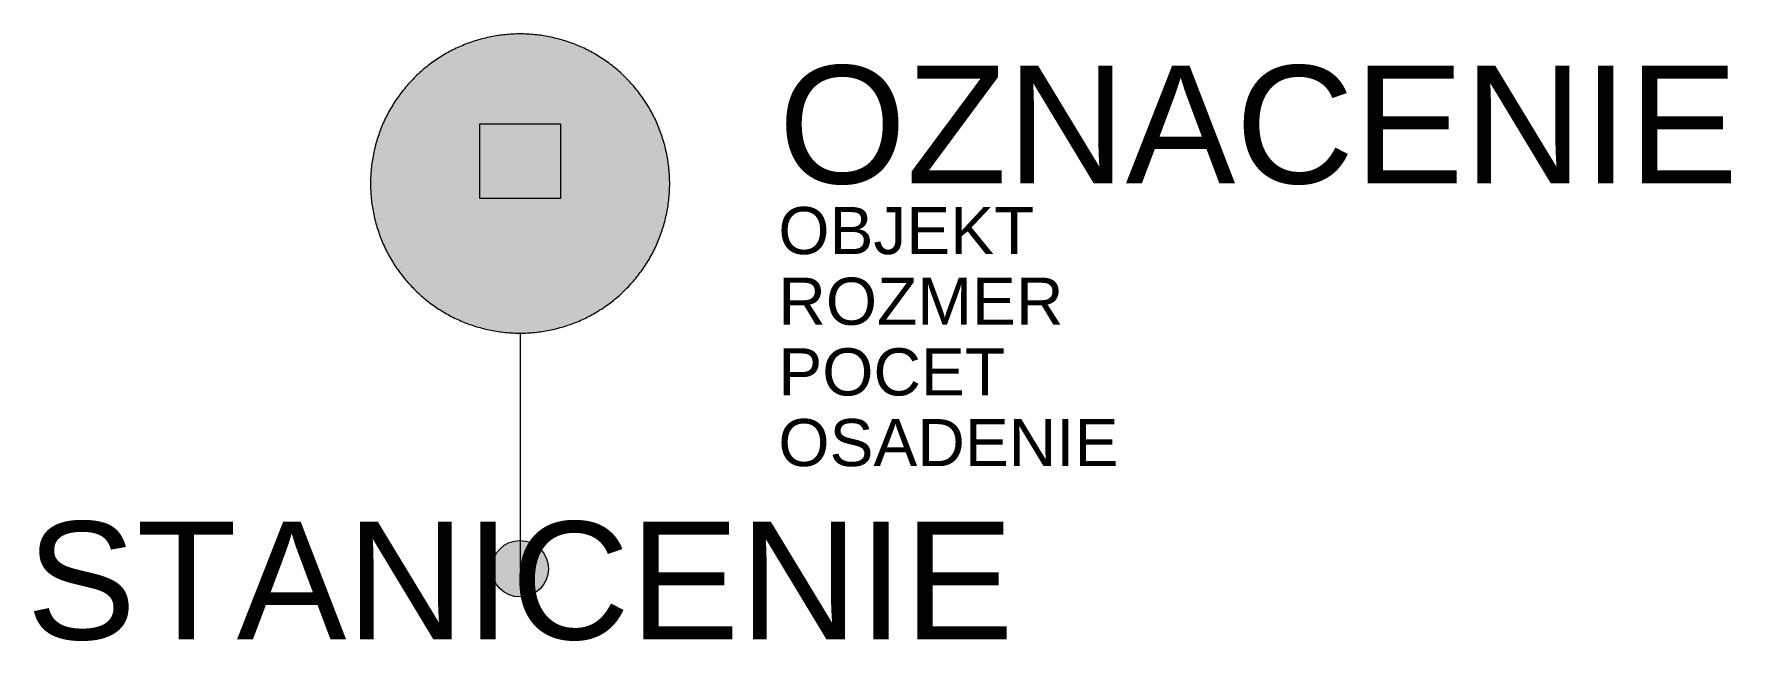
# Model space of a CAD drawing. Header units: metres. Extents: x -10.3 to 25.7, y -1.5 to 11.3.
import ezdxf
from ezdxf.enums import TextEntityAlignment as Align

# ---------------------------------------------------------------- set-up
doc = ezdxf.new("R2010")
doc.units = ezdxf.units.M
doc.layers.get('Defpoints').update_dxf_attribs({"color": 140, "lineweight": 5})
doc.styles.get("Standard").update_dxf_attribs({"font": 'arial.ttf'})

msp = doc.modelspace()

# ---------------------------------------------------------------- hatches: boundary and pattern name
at = {"true_color": 0xf1efea}
msp.add_hatch(color=7, dxfattribs=at).paths.add_polyline_path([(3.175, 8.175), (3.175, 8.214), (3.174, 8.254), (3.173, 8.293), (3.171, 8.332), (3.169, 8.372), (3.166, 8.411), (3.163, 8.45), (3.159, 8.489), (3.155, 8.528), (3.151, 8.566), (3.146, 8.605), (3.14, 8.644), (3.134, 8.682), (3.128, 8.721), (3.121, 8.759), (3.113, 8.797), (3.106, 8.835), (3.097, 8.873), (3.088, 8.911), (3.079, 8.949), (3.07, 8.986), (3.059, 9.024), (3.049, 9.061), (3.038, 9.098), (3.026, 9.135), (3.014, 9.172), (3.002, 9.209), (2.989, 9.245), (2.976, 9.282), (2.962, 9.318), (2.948, 9.354), (2.933, 9.39), (2.918, 9.426), (2.903, 9.461), (2.887, 9.496), (2.871, 9.532), (2.854, 9.567), (2.837, 9.601), (2.819, 9.636), (2.801, 9.67), (2.783, 9.704), (2.764, 9.738), (2.744, 9.772), (2.725, 9.805), (2.704, 9.838), (2.684, 9.871), (2.663, 9.904), (2.642, 9.936), (2.62, 9.969), (2.598, 10.001), (2.575, 10.032), (2.552, 10.064), (2.529, 10.095), (2.505, 10.126), (2.481, 10.157), (2.456, 10.187), (2.431, 10.217), (2.406, 10.247), (2.38, 10.277), (2.354, 10.306), (2.327, 10.335), (2.3, 10.364), (2.273, 10.392), (2.245, 10.42), (2.217, 10.448), (2.189, 10.475), (2.16, 10.502), (2.131, 10.529), (2.102, 10.555), (2.072, 10.581), (2.042, 10.606), (2.012, 10.631), (1.982, 10.655), (1.951, 10.68), (1.92, 10.703), (1.889, 10.727), (1.857, 10.75), (1.826, 10.773), (1.794, 10.795), (1.762, 10.816), (1.729, 10.838), (1.696, 10.859), (1.663, 10.879), (1.63, 10.9), (1.597, 10.919), (1.563, 10.939), (1.529, 10.957), (1.495, 10.976), (1.461, 10.994), (1.426, 11.012), (1.392, 11.029), (1.357, 11.046), (1.322, 11.062), (1.286, 11.078), (1.251, 11.093), (1.215, 11.108), (1.179, 11.123), (1.143, 11.137), (1.107, 11.151), (1.071, 11.164), (1.034, 11.177), (0.997, 11.189), (0.96, 11.201), (0.923, 11.213), (0.886, 11.224), (0.849, 11.234), (0.811, 11.245), (0.774, 11.254), (0.736, 11.263), (0.698, 11.272), (0.66, 11.281), (0.622, 11.288), (0.584, 11.296), (0.546, 11.303), (0.507, 11.309), (0.469, 11.315), (0.43, 11.321), (0.392, 11.326), (0.353, 11.33), (0.314, 11.334), (0.275, 11.338), (0.236, 11.341), (0.197, 11.344), (0.157, 11.346), (0.118, 11.348), (0.079, 11.349), (0.039, 11.35), (0, 11.35), (-0.039, 11.35), (-0.079, 11.349), (-0.118, 11.348), (-0.157, 11.346), (-0.197, 11.344), (-0.236, 11.341), (-0.275, 11.338), (-0.314, 11.334), (-0.353, 11.33), (-0.392, 11.326), (-0.43, 11.321), (-0.469, 11.315), (-0.507, 11.309), (-0.546, 11.303), (-0.584, 11.296), (-0.622, 11.288), (-0.66, 11.281), (-0.698, 11.272), (-0.736, 11.263), (-0.774, 11.254), (-0.812, 11.245), (-0.849, 11.234), (-0.886, 11.224), (-0.923, 11.213), (-0.96, 11.201), (-0.997, 11.189), (-1.034, 11.177), (-1.071, 11.164), (-1.107, 11.151), (-1.143, 11.137), (-1.179, 11.123), (-1.215, 11.108), (-1.251, 11.093), (-1.286, 11.078), (-1.322, 11.062), (-1.357, 11.046), (-1.392, 11.029), (-1.426, 11.012), (-1.461, 10.994), (-1.495, 10.976), (-1.529, 10.957), (-1.563, 10.939), (-1.597, 10.919), (-1.63, 10.9), (-1.663, 10.879), (-1.696, 10.859), (-1.729, 10.838), (-1.762, 10.816), (-1.794, 10.795), (-1.826, 10.773), (-1.857, 10.75), (-1.889, 10.727), (-1.92, 10.703), (-1.951, 10.68), (-1.982, 10.655), (-2.012, 10.631), (-2.042, 10.606), (-2.072, 10.581), (-2.102, 10.555), (-2.131, 10.529), (-2.16, 10.502), (-2.189, 10.475), (-2.217, 10.448), (-2.245, 10.42), (-2.273, 10.392), (-2.3, 10.364), (-2.327, 10.335), (-2.354, 10.306), (-2.38, 10.277), (-2.406, 10.247), (-2.431, 10.217), (-2.456, 10.187), (-2.481, 10.157), (-2.505, 10.126), (-2.529, 10.095), (-2.552, 10.064), (-2.575, 10.032), (-2.598, 10.001), (-2.62, 9.969), (-2.642, 9.936), (-2.663, 9.904), (-2.684, 9.871), (-2.704, 9.838), (-2.725, 9.805), (-2.744, 9.772), (-2.764, 9.738), (-2.783, 9.704), (-2.801, 9.67), (-2.819, 9.636), (-2.837, 9.601), (-2.854, 9.567), (-2.871, 9.532), (-2.887, 9.496), (-2.903, 9.461), (-2.918, 9.426), (-2.933, 9.39), (-2.948, 9.354), (-2.962, 9.318), (-2.976, 9.282), (-2.989, 9.245), (-3.002, 9.209), (-3.014, 9.172), (-3.026, 9.135), (-3.038, 9.098), (-3.049, 9.061), (-3.059, 9.024), (-3.07, 8.986), (-3.079, 8.949), (-3.088, 8.911), (-3.097, 8.873), (-3.106, 8.835), (-3.113, 8.797), (-3.121, 8.759), (-3.128, 8.721), (-3.134, 8.682), (-3.14, 8.644), (-3.146, 8.605), (-3.151, 8.566), (-3.155, 8.528), (-3.159, 8.489), (-3.163, 8.45), (-3.166, 8.411), (-3.169, 8.372), (-3.171, 8.332), (-3.173, 8.293), (-3.174, 8.254), (-3.175, 8.214), (-3.175, 8.175), (-3.175, 8.136), (-3.174, 8.096), (-3.173, 8.057), (-3.171, 8.018), (-3.169, 7.978), (-3.166, 7.939), (-3.163, 7.9), (-3.159, 7.861), (-3.155, 7.822), (-3.151, 7.783), (-3.146, 7.745), (-3.14, 7.706), (-3.134, 7.668), (-3.128, 7.629), (-3.121, 7.591), (-3.113, 7.553), (-3.106, 7.515), (-3.097, 7.477), (-3.088, 7.439), (-3.079, 7.401), (-3.07, 7.363), (-3.059, 7.326), (-3.049, 7.289), (-3.038, 7.252), (-3.026, 7.215), (-3.014, 7.178), (-3.002, 7.141), (-2.989, 7.104), (-2.976, 7.068), (-2.962, 7.032), (-2.948, 6.996), (-2.933, 6.96), (-2.918, 6.924), (-2.903, 6.889), (-2.887, 6.853), (-2.871, 6.818), (-2.854, 6.783), (-2.837, 6.749), (-2.819, 6.714), (-2.801, 6.68), (-2.783, 6.646), (-2.764, 6.612), (-2.744, 6.578), (-2.725, 6.545), (-2.704, 6.512), (-2.684, 6.479), (-2.663, 6.446), (-2.642, 6.413), (-2.62, 6.381), (-2.598, 6.349), (-2.575, 6.317), (-2.552, 6.286), (-2.529, 6.255), (-2.505, 6.224), (-2.481, 6.193), (-2.456, 6.163), (-2.431, 6.133), (-2.406, 6.103), (-2.38, 6.073), (-2.354, 6.044), (-2.327, 6.015), (-2.3, 5.986), (-2.273, 5.958), (-2.245, 5.93), (-2.217, 5.902), (-2.189, 5.875), (-2.16, 5.848), (-2.131, 5.821), (-2.102, 5.795), (-2.072, 5.769), (-2.042, 5.744), (-2.012, 5.719), (-1.982, 5.694), (-1.951, 5.67), (-1.92, 5.646), (-1.889, 5.623), (-1.857, 5.6), (-1.826, 5.577), (-1.794, 5.555), (-1.762, 5.533), (-1.729, 5.512), (-1.696, 5.491), (-1.663, 5.471), (-1.63, 5.45), (-1.597, 5.431), (-1.563, 5.411), (-1.529, 5.392), (-1.495, 5.374), (-1.461, 5.356), (-1.426, 5.338), (-1.392, 5.321), (-1.357, 5.304), (-1.322, 5.288), (-1.286, 5.272), (-1.251, 5.257), (-1.215, 5.242), (-1.179, 5.227), (-1.143, 5.213), (-1.107, 5.199), (-1.071, 5.186), (-1.034, 5.173), (-0.997, 5.161), (-0.96, 5.149), (-0.923, 5.137), (-0.886, 5.126), (-0.849, 5.116), (-0.812, 5.105), (-0.774, 5.096), (-0.736, 5.086), (-0.698, 5.078), (-0.66, 5.069), (-0.622, 5.062), (-0.584, 5.054), (-0.546, 5.047), (-0.507, 5.041), (-0.469, 5.035), (-0.43, 5.029), (-0.392, 5.024), (-0.353, 5.02), (-0.314, 5.015), (-0.275, 5.012), (-0.236, 5.009), (-0.197, 5.006), (-0.157, 5.004), (-0.118, 5.002), (-0.079, 5.001), (-0.039, 5), (0, 5), (0.039, 5), (0.079, 5.001), (0.118, 5.002), (0.157, 5.004), (0.197, 5.006), (0.236, 5.009), (0.275, 5.012), (0.314, 5.015), (0.353, 5.02), (0.392, 5.024), (0.43, 5.029), (0.469, 5.035), (0.507, 5.041), (0.546, 5.047), (0.584, 5.054), (0.622, 5.062), (0.66, 5.069), (0.698, 5.078), (0.736, 5.086), (0.774, 5.096), (0.811, 5.105), (0.849, 5.116), (0.886, 5.126), (0.923, 5.137), (0.96, 5.149), (0.997, 5.161), (1.034, 5.173), (1.071, 5.186), (1.107, 5.199), (1.143, 5.213), (1.179, 5.227), (1.215, 5.242), (1.251, 5.257), (1.286, 5.272), (1.322, 5.288), (1.357, 5.304), (1.392, 5.321), (1.426, 5.338), (1.461, 5.356), (1.495, 5.374), (1.529, 5.392), (1.563, 5.411), (1.597, 5.431), (1.63, 5.45), (1.663, 5.471), (1.696, 5.491), (1.729, 5.512), (1.762, 5.533), (1.794, 5.555), (1.826, 5.577), (1.857, 5.6), (1.889, 5.623), (1.92, 5.646), (1.951, 5.67), (1.982, 5.694), (2.012, 5.719), (2.042, 5.744), (2.072, 5.769), (2.102, 5.795), (2.131, 5.821), (2.16, 5.848), (2.189, 5.875), (2.217, 5.902), (2.245, 5.93), (2.273, 5.958), (2.3, 5.986), (2.327, 6.015), (2.354, 6.044), (2.38, 6.073), (2.406, 6.103), (2.431, 6.133), (2.456, 6.163), (2.481, 6.193), (2.505, 6.224), (2.529, 6.255), (2.552, 6.286), (2.575, 6.317), (2.598, 6.349), (2.62, 6.381), (2.642, 6.413), (2.663, 6.446), (2.684, 6.479), (2.704, 6.512), (2.725, 6.545), (2.744, 6.578), (2.764, 6.612), (2.783, 6.646), (2.801, 6.68), (2.819, 6.714), (2.837, 6.749), (2.854, 6.783), (2.871, 6.818), (2.887, 6.853), (2.903, 6.889), (2.918, 6.924), (2.933, 6.96), (2.948, 6.996), (2.962, 7.032), (2.976, 7.068), (2.989, 7.104), (3.002, 7.141), (3.014, 7.178), (3.026, 7.215), (3.038, 7.252), (3.049, 7.289), (3.059, 7.326), (3.07, 7.363), (3.079, 7.401), (3.088, 7.439), (3.097, 7.477), (3.106, 7.515), (3.113, 7.553), (3.121, 7.591), (3.128, 7.629), (3.134, 7.668), (3.14, 7.706), (3.146, 7.745), (3.151, 7.783), (3.155, 7.822), (3.159, 7.861), (3.163, 7.9), (3.166, 7.939), (3.169, 7.978), (3.171, 8.018), (3.173, 8.057), (3.174, 8.096), (3.175, 8.136), (3.175, 8.175)])
at = {"true_color": 0xba1e10}
h = msp.add_hatch(color=22, dxfattribs=at)
edge = h.paths.add_edge_path()
edge.add_line((3.016, 8.175), (3.016, 8.212))
edge.add_line((3.016, 8.212), (3.015, 8.25))
edge.add_line((3.015, 8.25), (3.014, 8.287))
edge.add_line((3.014, 8.287), (3.013, 8.325))
edge.add_line((3.013, 8.325), (3.01, 8.362))
edge.add_line((3.01, 8.362), (3.008, 8.399))
edge.add_line((3.008, 8.399), (3.005, 8.436))
edge.add_line((3.005, 8.436), (3.001, 8.473))
edge.add_line((3.001, 8.473), (2.998, 8.51))
edge.add_line((2.998, 8.51), (2.993, 8.547))
edge.add_line((2.993, 8.547), (2.988, 8.584))
edge.add_line((2.988, 8.584), (2.983, 8.62))
edge.add_line((2.983, 8.62), (2.978, 8.657))
edge.add_line((2.978, 8.657), (2.971, 8.693))
edge.add_line((2.971, 8.693), (2.965, 8.73))
edge.add_line((2.965, 8.73), (2.958, 8.766))
edge.add_line((2.958, 8.766), (2.95, 8.802))
edge.add_line((2.95, 8.802), (2.942, 8.838))
edge.add_line((2.942, 8.838), (2.934, 8.874))
edge.add_line((2.934, 8.874), (2.925, 8.91))
edge.add_line((2.925, 8.91), (2.916, 8.946))
edge.add_line((2.916, 8.946), (2.906, 8.981))
edge.add_line((2.906, 8.981), (2.896, 9.017))
edge.add_line((2.896, 9.017), (2.886, 9.052))
edge.add_line((2.886, 9.052), (2.875, 9.087))
edge.add_line((2.875, 9.087), (2.864, 9.122))
edge.add_line((2.864, 9.122), (2.852, 9.157))
edge.add_line((2.852, 9.157), (2.84, 9.192))
edge.add_line((2.84, 9.192), (2.827, 9.227))
edge.add_line((2.827, 9.227), (2.814, 9.261))
edge.add_line((2.814, 9.261), (2.801, 9.295))
edge.add_line((2.801, 9.295), (2.787, 9.329))
edge.add_line((2.787, 9.329), (2.772, 9.363))
edge.add_line((2.772, 9.363), (2.758, 9.397))
edge.add_line((2.758, 9.397), (2.743, 9.43))
edge.add_line((2.743, 9.43), (2.727, 9.464))
edge.add_line((2.727, 9.464), (2.711, 9.497))
edge.add_line((2.711, 9.497), (2.695, 9.53))
edge.add_line((2.695, 9.53), (2.678, 9.563))
edge.add_line((2.678, 9.563), (2.661, 9.595))
edge.add_line((2.661, 9.595), (2.643, 9.628))
edge.add_line((2.643, 9.628), (2.625, 9.66))
edge.add_line((2.625, 9.66), (2.607, 9.692))
edge.add_line((2.607, 9.692), (2.588, 9.724))
edge.add_line((2.588, 9.724), (2.569, 9.755))
edge.add_line((2.569, 9.755), (2.55, 9.786))
edge.add_line((2.55, 9.786), (2.53, 9.818))
edge.add_line((2.53, 9.818), (2.51, 9.848))
edge.add_line((2.51, 9.848), (2.489, 9.879))
edge.add_line((2.489, 9.879), (2.468, 9.909))
edge.add_line((2.468, 9.909), (2.446, 9.94))
edge.add_line((2.446, 9.94), (2.424, 9.969))
edge.add_line((2.424, 9.969), (2.402, 9.999))
edge.add_line((2.402, 9.999), (2.38, 10.029))
edge.add_line((2.38, 10.029), (2.357, 10.058))
edge.add_line((2.357, 10.058), (2.333, 10.087))
edge.add_line((2.333, 10.087), (2.309, 10.115))
edge.add_line((2.309, 10.115), (2.285, 10.143))
edge.add_line((2.285, 10.143), (2.261, 10.172))
edge.add_line((2.261, 10.172), (2.236, 10.199))
edge.add_line((2.236, 10.199), (2.211, 10.227))
edge.add_line((2.211, 10.227), (2.185, 10.254))
edge.add_line((2.185, 10.254), (2.159, 10.281))
edge.add_line((2.159, 10.281), (2.133, 10.308))
edge.add_line((2.133, 10.308), (2.106, 10.334))
edge.add_line((2.106, 10.334), (2.079, 10.36))
edge.add_line((2.079, 10.36), (2.052, 10.386))
edge.add_line((2.052, 10.386), (2.024, 10.411))
edge.add_line((2.024, 10.411), (1.997, 10.436))
edge.add_line((1.997, 10.436), (1.969, 10.46))
edge.add_line((1.969, 10.46), (1.94, 10.484))
edge.add_line((1.94, 10.484), (1.912, 10.508))
edge.add_line((1.912, 10.508), (1.883, 10.532))
edge.add_line((1.883, 10.532), (1.854, 10.555))
edge.add_line((1.854, 10.555), (1.824, 10.577))
edge.add_line((1.824, 10.577), (1.795, 10.599))
edge.add_line((1.795, 10.599), (1.765, 10.621))
edge.add_line((1.765, 10.621), (1.734, 10.643))
edge.add_line((1.734, 10.643), (1.704, 10.664))
edge.add_line((1.704, 10.664), (1.673, 10.684))
edge.add_line((1.673, 10.684), (1.643, 10.705))
edge.add_line((1.643, 10.705), (1.611, 10.725))
edge.add_line((1.611, 10.725), (1.58, 10.744))
edge.add_line((1.58, 10.744), (1.549, 10.763))
edge.add_line((1.549, 10.763), (1.517, 10.782))
edge.add_line((1.517, 10.782), (1.485, 10.8))
edge.add_line((1.485, 10.8), (1.453, 10.818))
edge.add_line((1.453, 10.818), (1.42, 10.836))
edge.add_line((1.42, 10.836), (1.388, 10.853))
edge.add_line((1.388, 10.853), (1.355, 10.87))
edge.add_line((1.355, 10.87), (1.322, 10.886))
edge.add_line((1.322, 10.886), (1.289, 10.902))
edge.add_line((1.289, 10.902), (1.255, 10.918))
edge.add_line((1.255, 10.918), (1.222, 10.933))
edge.add_line((1.222, 10.933), (1.188, 10.947))
edge.add_line((1.188, 10.947), (1.154, 10.962))
edge.add_line((1.154, 10.962), (1.12, 10.975))
edge.add_line((1.12, 10.975), (1.086, 10.989))
edge.add_line((1.086, 10.989), (1.052, 11.002))
edge.add_line((1.052, 11.002), (1.017, 11.015))
edge.add_line((1.017, 11.015), (0.982, 11.027))
edge.add_line((0.982, 11.027), (0.947, 11.039))
edge.add_line((0.947, 11.039), (0.912, 11.05))
edge.add_line((0.912, 11.05), (0.877, 11.061))
edge.add_line((0.877, 11.061), (0.842, 11.071))
edge.add_line((0.842, 11.071), (0.807, 11.081))
edge.add_line((0.807, 11.081), (0.771, 11.091))
edge.add_line((0.771, 11.091), (0.735, 11.1))
edge.add_line((0.735, 11.1), (0.699, 11.109))
edge.add_line((0.699, 11.109), (0.663, 11.117))
edge.add_line((0.663, 11.117), (0.627, 11.125))
edge.add_line((0.627, 11.125), (0.591, 11.133))
edge.add_line((0.591, 11.133), (0.555, 11.14))
edge.add_line((0.555, 11.14), (0.518, 11.146))
edge.add_line((0.518, 11.146), (0.482, 11.152))
edge.add_line((0.482, 11.152), (0.445, 11.158))
edge.add_line((0.445, 11.158), (0.409, 11.163))
edge.add_line((0.409, 11.163), (0.372, 11.168))
edge.add_line((0.372, 11.168), (0.335, 11.173))
edge.add_line((0.335, 11.173), (0.298, 11.176))
edge.add_line((0.298, 11.176), (0.261, 11.18))
edge.add_line((0.261, 11.18), (0.224, 11.183))
edge.add_line((0.224, 11.183), (0.187, 11.185))
edge.add_line((0.187, 11.185), (0.15, 11.188))
edge.add_line((0.15, 11.188), (0.112, 11.189))
edge.add_line((0.112, 11.189), (0.075, 11.19))
edge.add_line((0.075, 11.19), (0.038, 11.191))
edge.add_line((0.038, 11.191), (0, 11.191))
edge.add_line((0, 11.191), (-0.037, 11.191))
edge.add_line((-0.037, 11.191), (-0.075, 11.19))
edge.add_line((-0.075, 11.19), (-0.112, 11.189))
edge.add_line((-0.112, 11.189), (-0.15, 11.188))
edge.add_line((-0.15, 11.188), (-0.187, 11.185))
edge.add_line((-0.187, 11.185), (-0.224, 11.183))
edge.add_line((-0.224, 11.183), (-0.261, 11.18))
edge.add_line((-0.261, 11.18), (-0.298, 11.176))
edge.add_line((-0.298, 11.176), (-0.335, 11.173))
edge.add_line((-0.335, 11.173), (-0.372, 11.168))
edge.add_line((-0.372, 11.168), (-0.409, 11.163))
edge.add_line((-0.409, 11.163), (-0.445, 11.158))
edge.add_line((-0.445, 11.158), (-0.482, 11.152))
edge.add_line((-0.482, 11.152), (-0.519, 11.146))
edge.add_line((-0.519, 11.146), (-0.555, 11.14))
edge.add_line((-0.555, 11.14), (-0.591, 11.133))
edge.add_line((-0.591, 11.133), (-0.627, 11.125))
edge.add_line((-0.627, 11.125), (-0.663, 11.117))
edge.add_line((-0.663, 11.117), (-0.699, 11.109))
edge.add_line((-0.699, 11.109), (-0.735, 11.1))
edge.add_line((-0.735, 11.1), (-0.771, 11.091))
edge.add_line((-0.771, 11.091), (-0.806, 11.081))
edge.add_line((-0.806, 11.081), (-0.842, 11.071))
edge.add_line((-0.842, 11.071), (-0.877, 11.061))
edge.add_line((-0.877, 11.061), (-0.912, 11.05))
edge.add_line((-0.912, 11.05), (-0.947, 11.039))
edge.add_line((-0.947, 11.039), (-0.982, 11.027))
edge.add_line((-0.982, 11.027), (-1.017, 11.015))
edge.add_line((-1.017, 11.015), (-1.052, 11.002))
edge.add_line((-1.052, 11.002), (-1.086, 10.989))
edge.add_line((-1.086, 10.989), (-1.12, 10.975))
edge.add_line((-1.12, 10.975), (-1.154, 10.962))
edge.add_line((-1.154, 10.962), (-1.188, 10.947))
edge.add_line((-1.188, 10.947), (-1.222, 10.933))
edge.add_line((-1.222, 10.933), (-1.255, 10.918))
edge.add_line((-1.255, 10.918), (-1.289, 10.902))
edge.add_line((-1.289, 10.902), (-1.322, 10.886))
edge.add_line((-1.322, 10.886), (-1.355, 10.87))
edge.add_line((-1.355, 10.87), (-1.388, 10.853))
edge.add_line((-1.388, 10.853), (-1.42, 10.836))
edge.add_line((-1.42, 10.836), (-1.453, 10.818))
edge.add_line((-1.453, 10.818), (-1.485, 10.8))
edge.add_line((-1.485, 10.8), (-1.517, 10.782))
edge.add_line((-1.517, 10.782), (-1.549, 10.763))
edge.add_line((-1.549, 10.763), (-1.58, 10.744))
edge.add_line((-1.58, 10.744), (-1.611, 10.725))
edge.add_line((-1.611, 10.725), (-1.643, 10.705))
edge.add_line((-1.643, 10.705), (-1.673, 10.684))
edge.add_line((-1.673, 10.684), (-1.704, 10.664))
edge.add_line((-1.704, 10.664), (-1.734, 10.643))
edge.add_line((-1.734, 10.643), (-1.765, 10.621))
edge.add_line((-1.765, 10.621), (-1.794, 10.599))
edge.add_line((-1.794, 10.599), (-1.824, 10.577))
edge.add_line((-1.824, 10.577), (-1.854, 10.555))
edge.add_line((-1.854, 10.555), (-1.883, 10.532))
edge.add_line((-1.883, 10.532), (-1.912, 10.508))
edge.add_line((-1.912, 10.508), (-1.94, 10.484))
edge.add_line((-1.94, 10.484), (-1.969, 10.46))
edge.add_line((-1.969, 10.46), (-1.997, 10.436))
edge.add_line((-1.997, 10.436), (-2.024, 10.411))
edge.add_line((-2.024, 10.411), (-2.052, 10.386))
edge.add_line((-2.052, 10.386), (-2.079, 10.36))
edge.add_line((-2.079, 10.36), (-2.106, 10.334))
edge.add_line((-2.106, 10.334), (-2.133, 10.308))
edge.add_line((-2.133, 10.308), (-2.159, 10.281))
edge.add_line((-2.159, 10.281), (-2.185, 10.254))
edge.add_line((-2.185, 10.254), (-2.211, 10.227))
edge.add_line((-2.211, 10.227), (-2.236, 10.199))
edge.add_line((-2.236, 10.199), (-2.261, 10.172))
edge.add_line((-2.261, 10.172), (-2.285, 10.143))
edge.add_line((-2.285, 10.143), (-2.309, 10.115))
edge.add_line((-2.309, 10.115), (-2.333, 10.087))
edge.add_line((-2.333, 10.087), (-2.357, 10.058))
edge.add_line((-2.357, 10.058), (-2.38, 10.029))
edge.add_line((-2.38, 10.029), (-2.402, 9.999))
edge.add_line((-2.402, 9.999), (-2.424, 9.969))
edge.add_line((-2.424, 9.969), (-2.446, 9.94))
edge.add_line((-2.446, 9.94), (-2.468, 9.909))
edge.add_line((-2.468, 9.909), (-2.489, 9.879))
edge.add_line((-2.489, 9.879), (-2.509, 9.848))
edge.add_line((-2.509, 9.848), (-2.53, 9.818))
edge.add_line((-2.53, 9.818), (-2.55, 9.786))
edge.add_line((-2.55, 9.786), (-2.569, 9.755))
edge.add_line((-2.569, 9.755), (-2.588, 9.724))
edge.add_line((-2.588, 9.724), (-2.607, 9.692))
edge.add_line((-2.607, 9.692), (-2.625, 9.66))
edge.add_line((-2.625, 9.66), (-2.643, 9.628))
edge.add_line((-2.643, 9.628), (-2.661, 9.595))
edge.add_line((-2.661, 9.595), (-2.678, 9.563))
edge.add_line((-2.678, 9.563), (-2.695, 9.53))
edge.add_line((-2.695, 9.53), (-2.711, 9.497))
edge.add_line((-2.711, 9.497), (-2.727, 9.464))
edge.add_line((-2.727, 9.464), (-2.743, 9.43))
edge.add_line((-2.743, 9.43), (-2.758, 9.397))
edge.add_line((-2.758, 9.397), (-2.772, 9.363))
edge.add_line((-2.772, 9.363), (-2.787, 9.329))
edge.add_line((-2.787, 9.329), (-2.8, 9.295))
edge.add_line((-2.8, 9.295), (-2.814, 9.261))
edge.add_line((-2.814, 9.261), (-2.827, 9.227))
edge.add_line((-2.827, 9.227), (-2.84, 9.192))
edge.add_line((-2.84, 9.192), (-2.852, 9.157))
edge.add_line((-2.852, 9.157), (-2.864, 9.122))
edge.add_line((-2.864, 9.122), (-2.875, 9.087))
edge.add_line((-2.875, 9.087), (-2.886, 9.052))
edge.add_line((-2.886, 9.052), (-2.896, 9.017))
edge.add_line((-2.896, 9.017), (-2.906, 8.981))
edge.add_line((-2.906, 8.981), (-2.916, 8.946))
edge.add_line((-2.916, 8.946), (-2.925, 8.91))
edge.add_line((-2.925, 8.91), (-2.934, 8.874))
edge.add_line((-2.934, 8.874), (-2.942, 8.838))
edge.add_line((-2.942, 8.838), (-2.95, 8.802))
edge.add_line((-2.95, 8.802), (-2.958, 8.766))
edge.add_line((-2.958, 8.766), (-2.965, 8.73))
edge.add_line((-2.965, 8.73), (-2.971, 8.693))
edge.add_line((-2.971, 8.693), (-2.978, 8.657))
edge.add_line((-2.978, 8.657), (-2.983, 8.62))
edge.add_line((-2.983, 8.62), (-2.988, 8.584))
edge.add_line((-2.988, 8.584), (-2.993, 8.547))
edge.add_line((-2.993, 8.547), (-2.998, 8.51))
edge.add_line((-2.998, 8.51), (-3.002, 8.473))
edge.add_line((-3.002, 8.473), (-3.005, 8.436))
edge.add_line((-3.005, 8.436), (-3.008, 8.399))
edge.add_line((-3.008, 8.399), (-3.01, 8.362))
edge.add_line((-3.01, 8.362), (-3.013, 8.325))
edge.add_line((-3.013, 8.325), (-3.014, 8.287))
edge.add_line((-3.014, 8.287), (-3.015, 8.25))
edge.add_line((-3.015, 8.25), (-3.016, 8.212))
edge.add_line((-3.016, 8.212), (-3.016, 8.175))
edge.add_line((-3.016, 8.175), (-3.016, 8.137))
edge.add_line((-3.016, 8.137), (-3.015, 8.1))
edge.add_line((-3.015, 8.1), (-3.014, 8.063))
edge.add_line((-3.014, 8.063), (-3.013, 8.025))
edge.add_line((-3.013, 8.025), (-3.01, 7.988))
edge.add_line((-3.01, 7.988), (-3.008, 7.951))
edge.add_line((-3.008, 7.951), (-3.005, 7.914))
edge.add_line((-3.005, 7.914), (-3.002, 7.877))
edge.add_line((-3.002, 7.877), (-2.998, 7.84))
edge.add_line((-2.998, 7.84), (-2.993, 7.803))
edge.add_line((-2.993, 7.803), (-2.988, 7.766))
edge.add_line((-2.988, 7.766), (-2.983, 7.73))
edge.add_line((-2.983, 7.73), (-2.978, 7.693))
edge.add_line((-2.978, 7.693), (-2.971, 7.656))
edge.add_line((-2.971, 7.656), (-2.965, 7.62))
edge.add_line((-2.965, 7.62), (-2.958, 7.584))
edge.add_line((-2.958, 7.584), (-2.95, 7.548))
edge.add_line((-2.95, 7.548), (-2.942, 7.512))
edge.add_line((-2.942, 7.512), (-2.934, 7.476))
edge.add_line((-2.934, 7.476), (-2.925, 7.44))
edge.add_line((-2.925, 7.44), (-2.916, 7.404))
edge.add_line((-2.916, 7.404), (-2.906, 7.368))
edge.add_line((-2.906, 7.368), (-2.896, 7.333))
edge.add_line((-2.896, 7.333), (-2.886, 7.298))
edge.add_line((-2.886, 7.298), (-2.875, 7.263))
edge.add_line((-2.875, 7.263), (-2.864, 7.228))
edge.add_line((-2.864, 7.228), (-2.852, 7.193))
edge.add_line((-2.852, 7.193), (-2.84, 7.158))
edge.add_line((-2.84, 7.158), (-2.827, 7.123))
edge.add_line((-2.827, 7.123), (-2.814, 7.089))
edge.add_line((-2.814, 7.089), (-2.8, 7.055))
edge.add_line((-2.8, 7.055), (-2.787, 7.021))
edge.add_line((-2.787, 7.021), (-2.772, 6.987))
edge.add_line((-2.772, 6.987), (-2.758, 6.953))
edge.add_line((-2.758, 6.953), (-2.743, 6.919))
edge.add_line((-2.743, 6.919), (-2.727, 6.886))
edge.add_line((-2.727, 6.886), (-2.711, 6.853))
edge.add_line((-2.711, 6.853), (-2.695, 6.82))
edge.add_line((-2.695, 6.82), (-2.678, 6.787))
edge.add_line((-2.678, 6.787), (-2.661, 6.755))
edge.add_line((-2.661, 6.755), (-2.643, 6.722))
edge.add_line((-2.643, 6.722), (-2.625, 6.69))
edge.add_line((-2.625, 6.69), (-2.607, 6.658))
edge.add_line((-2.607, 6.658), (-2.588, 6.626))
edge.add_line((-2.588, 6.626), (-2.569, 6.595))
edge.add_line((-2.569, 6.595), (-2.55, 6.563))
edge.add_line((-2.55, 6.563), (-2.53, 6.532))
edge.add_line((-2.53, 6.532), (-2.509, 6.502))
edge.add_line((-2.509, 6.502), (-2.489, 6.471))
edge.add_line((-2.489, 6.471), (-2.468, 6.44))
edge.add_line((-2.468, 6.44), (-2.446, 6.41))
edge.add_line((-2.446, 6.41), (-2.424, 6.38))
edge.add_line((-2.424, 6.38), (-2.402, 6.351))
edge.add_line((-2.402, 6.351), (-2.38, 6.321))
edge.add_line((-2.38, 6.321), (-2.357, 6.292))
edge.add_line((-2.357, 6.292), (-2.333, 6.263))
edge.add_line((-2.333, 6.263), (-2.309, 6.235))
edge.add_line((-2.309, 6.235), (-2.285, 6.206))
edge.add_line((-2.285, 6.206), (-2.261, 6.178))
edge.add_line((-2.261, 6.178), (-2.236, 6.151))
edge.add_line((-2.236, 6.151), (-2.211, 6.123))
edge.add_line((-2.211, 6.123), (-2.185, 6.096))
edge.add_line((-2.185, 6.096), (-2.159, 6.069))
edge.add_line((-2.159, 6.069), (-2.133, 6.042))
edge.add_line((-2.133, 6.042), (-2.106, 6.016))
edge.add_line((-2.106, 6.016), (-2.079, 5.99))
edge.add_line((-2.079, 5.99), (-2.052, 5.964))
edge.add_line((-2.052, 5.964), (-2.024, 5.939))
edge.add_line((-2.024, 5.939), (-1.997, 5.914))
edge.add_line((-1.997, 5.914), (-1.969, 5.89))
edge.add_line((-1.969, 5.89), (-1.94, 5.865))
edge.add_line((-1.94, 5.865), (-1.912, 5.842))
edge.add_line((-1.912, 5.842), (-1.883, 5.818))
edge.add_line((-1.883, 5.818), (-1.854, 5.795))
edge.add_line((-1.854, 5.795), (-1.824, 5.773))
edge.add_line((-1.824, 5.773), (-1.794, 5.751))
edge.add_line((-1.794, 5.751), (-1.765, 5.729))
edge.add_line((-1.765, 5.729), (-1.734, 5.707))
edge.add_line((-1.734, 5.707), (-1.704, 5.686))
edge.add_line((-1.704, 5.686), (-1.673, 5.665))
edge.add_line((-1.673, 5.665), (-1.643, 5.645))
edge.add_line((-1.643, 5.645), (-1.611, 5.625))
edge.add_line((-1.611, 5.625), (-1.58, 5.606))
edge.add_line((-1.58, 5.606), (-1.549, 5.587))
edge.add_line((-1.549, 5.587), (-1.517, 5.568))
edge.add_line((-1.517, 5.568), (-1.485, 5.549))
edge.add_line((-1.485, 5.549), (-1.453, 5.532))
edge.add_line((-1.453, 5.532), (-1.42, 5.514))
edge.add_line((-1.42, 5.514), (-1.388, 5.497))
edge.add_line((-1.388, 5.497), (-1.355, 5.48))
edge.add_line((-1.355, 5.48), (-1.322, 5.464))
edge.add_line((-1.322, 5.464), (-1.289, 5.448))
edge.add_line((-1.289, 5.448), (-1.255, 5.432))
edge.add_line((-1.255, 5.432), (-1.222, 5.417))
edge.add_line((-1.222, 5.417), (-1.188, 5.403))
edge.add_line((-1.188, 5.403), (-1.154, 5.388))
edge.add_line((-1.154, 5.388), (-1.12, 5.374))
edge.add_line((-1.12, 5.374), (-1.086, 5.361))
edge.add_line((-1.086, 5.361), (-1.052, 5.348))
edge.add_line((-1.052, 5.348), (-1.017, 5.335))
edge.add_line((-1.017, 5.335), (-0.982, 5.323))
edge.add_line((-0.982, 5.323), (-0.947, 5.311))
edge.add_line((-0.947, 5.311), (-0.912, 5.3))
edge.add_line((-0.912, 5.3), (-0.877, 5.289))
edge.add_line((-0.877, 5.289), (-0.842, 5.279))
edge.add_line((-0.842, 5.279), (-0.806, 5.269))
edge.add_line((-0.806, 5.269), (-0.771, 5.259))
edge.add_line((-0.771, 5.259), (-0.735, 5.25))
edge.add_line((-0.735, 5.25), (-0.699, 5.241))
edge.add_line((-0.699, 5.241), (-0.663, 5.233))
edge.add_line((-0.663, 5.233), (-0.627, 5.225))
edge.add_line((-0.627, 5.225), (-0.591, 5.217))
edge.add_line((-0.591, 5.217), (-0.555, 5.21))
edge.add_line((-0.555, 5.21), (-0.519, 5.204))
edge.add_line((-0.519, 5.204), (-0.482, 5.197))
edge.add_line((-0.482, 5.197), (-0.445, 5.192))
edge.add_line((-0.445, 5.192), (-0.409, 5.187))
edge.add_line((-0.409, 5.187), (-0.372, 5.182))
edge.add_line((-0.372, 5.182), (-0.335, 5.177))
edge.add_line((-0.335, 5.177), (-0.298, 5.174))
edge.add_line((-0.298, 5.174), (-0.261, 5.17))
edge.add_line((-0.261, 5.17), (-0.224, 5.167))
edge.add_line((-0.224, 5.167), (-0.187, 5.165))
edge.add_line((-0.187, 5.165), (-0.15, 5.162))
edge.add_line((-0.15, 5.162), (-0.112, 5.161))
edge.add_line((-0.112, 5.161), (-0.075, 5.16))
edge.add_line((-0.075, 5.16), (-0.037, 5.159))
edge.add_line((-0.037, 5.159), (0, 5.159))
edge.add_line((0, 5.159), (0.038, 5.159))
edge.add_line((0.038, 5.159), (0.075, 5.16))
edge.add_line((0.075, 5.16), (0.112, 5.161))
edge.add_line((0.112, 5.161), (0.15, 5.162))
edge.add_line((0.15, 5.162), (0.187, 5.165))
edge.add_line((0.187, 5.165), (0.224, 5.167))
edge.add_line((0.224, 5.167), (0.261, 5.17))
edge.add_line((0.261, 5.17), (0.298, 5.174))
edge.add_line((0.298, 5.174), (0.335, 5.177))
edge.add_line((0.335, 5.177), (0.372, 5.182))
edge.add_line((0.372, 5.182), (0.409, 5.187))
edge.add_line((0.409, 5.187), (0.445, 5.192))
edge.add_line((0.445, 5.192), (0.482, 5.197))
edge.add_line((0.482, 5.197), (0.518, 5.204))
edge.add_line((0.518, 5.204), (0.555, 5.21))
edge.add_line((0.555, 5.21), (0.591, 5.217))
edge.add_line((0.591, 5.217), (0.627, 5.225))
edge.add_line((0.627, 5.225), (0.663, 5.233))
edge.add_line((0.663, 5.233), (0.699, 5.241))
edge.add_line((0.699, 5.241), (0.735, 5.25))
edge.add_line((0.735, 5.25), (0.771, 5.259))
edge.add_line((0.771, 5.259), (0.807, 5.269))
edge.add_line((0.807, 5.269), (0.842, 5.279))
edge.add_line((0.842, 5.279), (0.877, 5.289))
edge.add_line((0.877, 5.289), (0.912, 5.3))
edge.add_line((0.912, 5.3), (0.947, 5.311))
edge.add_line((0.947, 5.311), (0.982, 5.323))
edge.add_line((0.982, 5.323), (1.017, 5.335))
edge.add_line((1.017, 5.335), (1.052, 5.348))
edge.add_line((1.052, 5.348), (1.086, 5.361))
edge.add_line((1.086, 5.361), (1.12, 5.374))
edge.add_line((1.12, 5.374), (1.154, 5.388))
edge.add_line((1.154, 5.388), (1.188, 5.403))
edge.add_line((1.188, 5.403), (1.222, 5.417))
edge.add_line((1.222, 5.417), (1.255, 5.432))
edge.add_line((1.255, 5.432), (1.289, 5.448))
edge.add_line((1.289, 5.448), (1.322, 5.464))
edge.add_line((1.322, 5.464), (1.355, 5.48))
edge.add_line((1.355, 5.48), (1.388, 5.497))
edge.add_line((1.388, 5.497), (1.42, 5.514))
edge.add_line((1.42, 5.514), (1.453, 5.532))
edge.add_line((1.453, 5.532), (1.485, 5.549))
edge.add_line((1.485, 5.549), (1.517, 5.568))
edge.add_line((1.517, 5.568), (1.549, 5.587))
edge.add_line((1.549, 5.587), (1.58, 5.606))
edge.add_line((1.58, 5.606), (1.611, 5.625))
edge.add_line((1.611, 5.625), (1.643, 5.645))
edge.add_line((1.643, 5.645), (1.673, 5.665))
edge.add_line((1.673, 5.665), (1.704, 5.686))
edge.add_line((1.704, 5.686), (1.734, 5.707))
edge.add_line((1.734, 5.707), (1.765, 5.729))
edge.add_line((1.765, 5.729), (1.795, 5.751))
edge.add_line((1.795, 5.751), (1.824, 5.773))
edge.add_line((1.824, 5.773), (1.854, 5.795))
edge.add_line((1.854, 5.795), (1.883, 5.818))
edge.add_line((1.883, 5.818), (1.912, 5.842))
edge.add_line((1.912, 5.842), (1.94, 5.865))
edge.add_line((1.94, 5.865), (1.969, 5.89))
edge.add_line((1.969, 5.89), (1.997, 5.914))
edge.add_line((1.997, 5.914), (2.024, 5.939))
edge.add_line((2.024, 5.939), (2.052, 5.964))
edge.add_line((2.052, 5.964), (2.079, 5.99))
edge.add_line((2.079, 5.99), (2.106, 6.016))
edge.add_line((2.106, 6.016), (2.133, 6.042))
edge.add_line((2.133, 6.042), (2.159, 6.069))
edge.add_line((2.159, 6.069), (2.185, 6.096))
edge.add_line((2.185, 6.096), (2.211, 6.123))
edge.add_line((2.211, 6.123), (2.236, 6.151))
edge.add_line((2.236, 6.151), (2.261, 6.178))
edge.add_line((2.261, 6.178), (2.285, 6.206))
edge.add_line((2.285, 6.206), (2.309, 6.235))
edge.add_line((2.309, 6.235), (2.333, 6.263))
edge.add_line((2.333, 6.263), (2.357, 6.292))
edge.add_line((2.357, 6.292), (2.38, 6.321))
edge.add_line((2.38, 6.321), (2.402, 6.351))
edge.add_line((2.402, 6.351), (2.424, 6.38))
edge.add_line((2.424, 6.38), (2.446, 6.41))
edge.add_line((2.446, 6.41), (2.468, 6.44))
edge.add_line((2.468, 6.44), (2.489, 6.471))
edge.add_line((2.489, 6.471), (2.51, 6.502))
edge.add_line((2.51, 6.502), (2.53, 6.532))
edge.add_line((2.53, 6.532), (2.55, 6.563))
edge.add_line((2.55, 6.563), (2.569, 6.595))
edge.add_line((2.569, 6.595), (2.588, 6.626))
edge.add_line((2.588, 6.626), (2.607, 6.658))
edge.add_line((2.607, 6.658), (2.625, 6.69))
edge.add_line((2.625, 6.69), (2.643, 6.722))
edge.add_line((2.643, 6.722), (2.661, 6.755))
edge.add_line((2.661, 6.755), (2.678, 6.787))
edge.add_line((2.678, 6.787), (2.695, 6.82))
edge.add_line((2.695, 6.82), (2.711, 6.853))
edge.add_line((2.711, 6.853), (2.727, 6.886))
edge.add_line((2.727, 6.886), (2.743, 6.919))
edge.add_line((2.743, 6.919), (2.758, 6.953))
edge.add_line((2.758, 6.953), (2.772, 6.987))
edge.add_line((2.772, 6.987), (2.787, 7.021))
edge.add_line((2.787, 7.021), (2.801, 7.055))
edge.add_line((2.801, 7.055), (2.814, 7.089))
edge.add_line((2.814, 7.089), (2.827, 7.123))
edge.add_line((2.827, 7.123), (2.84, 7.158))
edge.add_line((2.84, 7.158), (2.852, 7.193))
edge.add_line((2.852, 7.193), (2.864, 7.228))
edge.add_line((2.864, 7.228), (2.875, 7.263))
edge.add_line((2.875, 7.263), (2.886, 7.298))
edge.add_line((2.886, 7.298), (2.896, 7.333))
edge.add_line((2.896, 7.333), (2.906, 7.368))
edge.add_line((2.906, 7.368), (2.916, 7.404))
edge.add_line((2.916, 7.404), (2.925, 7.44))
edge.add_line((2.925, 7.44), (2.934, 7.476))
edge.add_line((2.934, 7.476), (2.942, 7.512))
edge.add_line((2.942, 7.512), (2.95, 7.548))
edge.add_line((2.95, 7.548), (2.958, 7.584))
edge.add_line((2.958, 7.584), (2.965, 7.62))
edge.add_line((2.965, 7.62), (2.971, 7.656))
edge.add_line((2.971, 7.656), (2.978, 7.693))
edge.add_line((2.978, 7.693), (2.983, 7.73))
edge.add_line((2.983, 7.73), (2.988, 7.766))
edge.add_line((2.988, 7.766), (2.993, 7.803))
edge.add_line((2.993, 7.803), (2.998, 7.84))
edge.add_line((2.998, 7.84), (3.001, 7.877))
edge.add_line((3.001, 7.877), (3.005, 7.914))
edge.add_line((3.005, 7.914), (3.008, 7.951))
edge.add_line((3.008, 7.951), (3.01, 7.988))
edge.add_line((3.01, 7.988), (3.013, 8.025))
edge.add_line((3.013, 8.025), (3.014, 8.063))
edge.add_line((3.014, 8.063), (3.015, 8.1))
edge.add_line((3.015, 8.1), (3.016, 8.137))
edge.add_line((3.016, 8.137), (3.016, 8.175))
edge = h.paths.add_edge_path(flags=16)
edge.add_line((2.223, 8.175), (2.222, 8.203))
edge.add_line((2.222, 8.203), (2.222, 8.23))
edge.add_line((2.222, 8.23), (2.221, 8.258))
edge.add_line((2.221, 8.258), (2.22, 8.285))
edge.add_line((2.22, 8.285), (2.218, 8.313))
edge.add_line((2.218, 8.313), (2.216, 8.34))
edge.add_line((2.216, 8.34), (2.214, 8.367))
edge.add_line((2.214, 8.367), (2.212, 8.395))
edge.add_line((2.212, 8.395), (2.209, 8.422))
edge.add_line((2.209, 8.422), (2.206, 8.449))
edge.add_line((2.206, 8.449), (2.202, 8.476))
edge.add_line((2.202, 8.476), (2.198, 8.503))
edge.add_line((2.198, 8.503), (2.194, 8.53))
edge.add_line((2.194, 8.53), (2.189, 8.557))
edge.add_line((2.189, 8.557), (2.185, 8.584))
edge.add_line((2.185, 8.584), (2.179, 8.611))
edge.add_line((2.179, 8.611), (2.174, 8.637))
edge.add_line((2.174, 8.637), (2.168, 8.664))
edge.add_line((2.168, 8.664), (2.162, 8.69))
edge.add_line((2.162, 8.69), (2.155, 8.717))
edge.add_line((2.155, 8.717), (2.149, 8.743))
edge.add_line((2.149, 8.743), (2.142, 8.769))
edge.add_line((2.142, 8.769), (2.134, 8.795))
edge.add_line((2.134, 8.795), (2.126, 8.821))
edge.add_line((2.126, 8.821), (2.118, 8.847))
edge.add_line((2.118, 8.847), (2.11, 8.873))
edge.add_line((2.11, 8.873), (2.101, 8.899))
edge.add_line((2.101, 8.899), (2.092, 8.924))
edge.add_line((2.092, 8.924), (2.083, 8.95))
edge.add_line((2.083, 8.95), (2.073, 8.975))
edge.add_line((2.073, 8.975), (2.064, 9))
edge.add_line((2.064, 9), (2.053, 9.025))
edge.add_line((2.053, 9.025), (2.043, 9.05))
edge.add_line((2.043, 9.05), (2.032, 9.075))
edge.add_line((2.032, 9.075), (2.021, 9.1))
edge.add_line((2.021, 9.1), (2.009, 9.125))
edge.add_line((2.009, 9.125), (1.998, 9.149))
edge.add_line((1.998, 9.149), (1.986, 9.173))
edge.add_line((1.986, 9.173), (1.973, 9.197))
edge.add_line((1.973, 9.197), (1.961, 9.222))
edge.add_line((1.961, 9.222), (1.948, 9.245))
edge.add_line((1.948, 9.245), (1.935, 9.269))
edge.add_line((1.935, 9.269), (1.921, 9.293))
edge.add_line((1.921, 9.293), (1.907, 9.316))
edge.add_line((1.907, 9.316), (1.893, 9.339))
edge.add_line((1.893, 9.339), (1.879, 9.362))
edge.add_line((1.879, 9.362), (1.864, 9.385))
edge.add_line((1.864, 9.385), (1.849, 9.408))
edge.add_line((1.849, 9.408), (1.834, 9.431))
edge.add_line((1.834, 9.431), (1.818, 9.453))
edge.add_line((1.818, 9.453), (1.803, 9.475))
edge.add_line((1.803, 9.475), (1.786, 9.497))
edge.add_line((1.786, 9.497), (1.77, 9.519))
edge.add_line((1.77, 9.519), (1.753, 9.541))
edge.add_line((1.753, 9.541), (1.736, 9.562))
edge.add_line((1.736, 9.562), (1.719, 9.584))
edge.add_line((1.719, 9.584), (1.702, 9.605))
edge.add_line((1.702, 9.605), (1.684, 9.625))
edge.add_line((1.684, 9.625), (1.666, 9.646))
edge.add_line((1.666, 9.646), (1.648, 9.667))
edge.add_line((1.648, 9.667), (1.629, 9.687))
edge.add_line((1.629, 9.687), (1.61, 9.707))
edge.add_line((1.61, 9.707), (1.591, 9.727))
edge.add_line((1.591, 9.727), (1.572, 9.746))
edge.add_line((1.572, 9.746), (1.552, 9.766))
edge.add_line((1.552, 9.766), (1.532, 9.785))
edge.add_line((1.532, 9.785), (1.512, 9.804))
edge.add_line((1.512, 9.804), (1.492, 9.823))
edge.add_line((1.492, 9.823), (1.471, 9.841))
edge.add_line((1.471, 9.841), (1.45, 9.859))
edge.add_line((1.45, 9.859), (1.43, 9.877))
edge.add_line((1.43, 9.877), (1.408, 9.894))
edge.add_line((1.408, 9.894), (1.387, 9.911))
edge.add_line((1.387, 9.911), (1.366, 9.928))
edge.add_line((1.366, 9.928), (1.344, 9.945))
edge.add_line((1.344, 9.945), (1.322, 9.961))
edge.add_line((1.322, 9.961), (1.3, 9.977))
edge.add_line((1.3, 9.977), (1.278, 9.993))
edge.add_line((1.278, 9.993), (1.256, 10.009))
edge.add_line((1.256, 10.009), (1.233, 10.024))
edge.add_line((1.233, 10.024), (1.21, 10.039))
edge.add_line((1.21, 10.039), (1.187, 10.054))
edge.add_line((1.187, 10.054), (1.164, 10.068))
edge.add_line((1.164, 10.068), (1.141, 10.082))
edge.add_line((1.141, 10.082), (1.118, 10.096))
edge.add_line((1.118, 10.096), (1.094, 10.11))
edge.add_line((1.094, 10.11), (1.07, 10.123))
edge.add_line((1.07, 10.123), (1.047, 10.136))
edge.add_line((1.047, 10.136), (1.023, 10.148))
edge.add_line((1.023, 10.148), (0.998, 10.161))
edge.add_line((0.998, 10.161), (0.974, 10.173))
edge.add_line((0.974, 10.173), (0.95, 10.184))
edge.add_line((0.95, 10.184), (0.925, 10.196))
edge.add_line((0.925, 10.196), (0.9, 10.207))
edge.add_line((0.9, 10.207), (0.875, 10.218))
edge.add_line((0.875, 10.218), (0.85, 10.228))
edge.add_line((0.85, 10.228), (0.825, 10.239))
edge.add_line((0.825, 10.239), (0.8, 10.248))
edge.add_line((0.8, 10.248), (0.775, 10.258))
edge.add_line((0.775, 10.258), (0.749, 10.267))
edge.add_line((0.749, 10.267), (0.724, 10.276))
edge.add_line((0.724, 10.276), (0.698, 10.285))
edge.add_line((0.698, 10.285), (0.672, 10.293))
edge.add_line((0.672, 10.293), (0.646, 10.301))
edge.add_line((0.646, 10.301), (0.62, 10.309))
edge.add_line((0.62, 10.309), (0.594, 10.317))
edge.add_line((0.594, 10.317), (0.568, 10.324))
edge.add_line((0.568, 10.324), (0.542, 10.33))
edge.add_line((0.542, 10.33), (0.515, 10.337))
edge.add_line((0.515, 10.337), (0.489, 10.343))
edge.add_line((0.489, 10.343), (0.462, 10.349))
edge.add_line((0.462, 10.349), (0.436, 10.354))
edge.add_line((0.436, 10.354), (0.409, 10.36))
edge.add_line((0.409, 10.36), (0.382, 10.364))
edge.add_line((0.382, 10.364), (0.355, 10.369))
edge.add_line((0.355, 10.369), (0.328, 10.373))
edge.add_line((0.328, 10.373), (0.301, 10.377))
edge.add_line((0.301, 10.377), (0.274, 10.38))
edge.add_line((0.274, 10.38), (0.247, 10.384))
edge.add_line((0.247, 10.384), (0.22, 10.387))
edge.add_line((0.22, 10.387), (0.192, 10.389))
edge.add_line((0.192, 10.389), (0.165, 10.391))
edge.add_line((0.165, 10.391), (0.138, 10.393))
edge.add_line((0.138, 10.393), (0.11, 10.395))
edge.add_line((0.11, 10.395), (0.083, 10.396))
edge.add_line((0.083, 10.396), (0.055, 10.397))
edge.add_line((0.055, 10.397), (0.028, 10.397))
edge.add_line((0.028, 10.397), (0, 10.397))
edge.add_line((0, 10.397), (-0.028, 10.397))
edge.add_line((-0.028, 10.397), (-0.055, 10.397))
edge.add_line((-0.055, 10.397), (-0.083, 10.396))
edge.add_line((-0.083, 10.396), (-0.11, 10.395))
edge.add_line((-0.11, 10.395), (-0.138, 10.393))
edge.add_line((-0.138, 10.393), (-0.165, 10.391))
edge.add_line((-0.165, 10.391), (-0.192, 10.389))
edge.add_line((-0.192, 10.389), (-0.22, 10.387))
edge.add_line((-0.22, 10.387), (-0.247, 10.384))
edge.add_line((-0.247, 10.384), (-0.274, 10.38))
edge.add_line((-0.274, 10.38), (-0.301, 10.377))
edge.add_line((-0.301, 10.377), (-0.328, 10.373))
edge.add_line((-0.328, 10.373), (-0.355, 10.369))
edge.add_line((-0.355, 10.369), (-0.382, 10.364))
edge.add_line((-0.382, 10.364), (-0.409, 10.36))
edge.add_line((-0.409, 10.36), (-0.436, 10.354))
edge.add_line((-0.436, 10.354), (-0.462, 10.349))
edge.add_line((-0.462, 10.349), (-0.489, 10.343))
edge.add_line((-0.489, 10.343), (-0.515, 10.337))
edge.add_line((-0.515, 10.337), (-0.542, 10.33))
edge.add_line((-0.542, 10.33), (-0.568, 10.324))
edge.add_line((-0.568, 10.324), (-0.594, 10.317))
edge.add_line((-0.594, 10.317), (-0.62, 10.309))
edge.add_line((-0.62, 10.309), (-0.646, 10.301))
edge.add_line((-0.646, 10.301), (-0.672, 10.293))
edge.add_line((-0.672, 10.293), (-0.698, 10.285))
edge.add_line((-0.698, 10.285), (-0.724, 10.276))
edge.add_line((-0.724, 10.276), (-0.749, 10.267))
edge.add_line((-0.749, 10.267), (-0.775, 10.258))
edge.add_line((-0.775, 10.258), (-0.8, 10.248))
edge.add_line((-0.8, 10.248), (-0.825, 10.239))
edge.add_line((-0.825, 10.239), (-0.851, 10.228))
edge.add_line((-0.851, 10.228), (-0.876, 10.218))
edge.add_line((-0.876, 10.218), (-0.9, 10.207))
edge.add_line((-0.9, 10.207), (-0.925, 10.196))
edge.add_line((-0.925, 10.196), (-0.95, 10.184))
edge.add_line((-0.95, 10.184), (-0.974, 10.173))
edge.add_line((-0.974, 10.173), (-0.998, 10.161))
edge.add_line((-0.998, 10.161), (-1.023, 10.148))
edge.add_line((-1.023, 10.148), (-1.047, 10.136))
edge.add_line((-1.047, 10.136), (-1.07, 10.123))
edge.add_line((-1.07, 10.123), (-1.094, 10.11))
edge.add_line((-1.094, 10.11), (-1.118, 10.096))
edge.add_line((-1.118, 10.096), (-1.141, 10.082))
edge.add_line((-1.141, 10.082), (-1.164, 10.068))
edge.add_line((-1.164, 10.068), (-1.187, 10.054))
edge.add_line((-1.187, 10.054), (-1.21, 10.039))
edge.add_line((-1.21, 10.039), (-1.233, 10.024))
edge.add_line((-1.233, 10.024), (-1.256, 10.009))
edge.add_line((-1.256, 10.009), (-1.278, 9.993))
edge.add_line((-1.278, 9.993), (-1.3, 9.977))
edge.add_line((-1.3, 9.977), (-1.322, 9.961))
edge.add_line((-1.322, 9.961), (-1.344, 9.945))
edge.add_line((-1.344, 9.945), (-1.366, 9.928))
edge.add_line((-1.366, 9.928), (-1.387, 9.911))
edge.add_line((-1.387, 9.911), (-1.409, 9.894))
edge.add_line((-1.409, 9.894), (-1.43, 9.877))
edge.add_line((-1.43, 9.877), (-1.451, 9.859))
edge.add_line((-1.451, 9.859), (-1.471, 9.841))
edge.add_line((-1.471, 9.841), (-1.492, 9.823))
edge.add_line((-1.492, 9.823), (-1.512, 9.804))
edge.add_line((-1.512, 9.804), (-1.532, 9.785))
edge.add_line((-1.532, 9.785), (-1.552, 9.766))
edge.add_line((-1.552, 9.766), (-1.572, 9.746))
edge.add_line((-1.572, 9.746), (-1.591, 9.727))
edge.add_line((-1.591, 9.727), (-1.61, 9.707))
edge.add_line((-1.61, 9.707), (-1.629, 9.687))
edge.add_line((-1.629, 9.687), (-1.648, 9.667))
edge.add_line((-1.648, 9.667), (-1.666, 9.646))
edge.add_line((-1.666, 9.646), (-1.684, 9.625))
edge.add_line((-1.684, 9.625), (-1.702, 9.605))
edge.add_line((-1.702, 9.605), (-1.719, 9.584))
edge.add_line((-1.719, 9.584), (-1.736, 9.562))
edge.add_line((-1.736, 9.562), (-1.753, 9.541))
edge.add_line((-1.753, 9.541), (-1.77, 9.519))
edge.add_line((-1.77, 9.519), (-1.786, 9.497))
edge.add_line((-1.786, 9.497), (-1.802, 9.475))
edge.add_line((-1.802, 9.475), (-1.818, 9.453))
edge.add_line((-1.818, 9.453), (-1.834, 9.431))
edge.add_line((-1.834, 9.431), (-1.849, 9.408))
edge.add_line((-1.849, 9.408), (-1.864, 9.385))
edge.add_line((-1.864, 9.385), (-1.879, 9.362))
edge.add_line((-1.879, 9.362), (-1.893, 9.339))
edge.add_line((-1.893, 9.339), (-1.907, 9.316))
edge.add_line((-1.907, 9.316), (-1.921, 9.293))
edge.add_line((-1.921, 9.293), (-1.935, 9.269))
edge.add_line((-1.935, 9.269), (-1.948, 9.245))
edge.add_line((-1.948, 9.245), (-1.961, 9.222))
edge.add_line((-1.961, 9.222), (-1.973, 9.197))
edge.add_line((-1.973, 9.197), (-1.986, 9.173))
edge.add_line((-1.986, 9.173), (-1.998, 9.149))
edge.add_line((-1.998, 9.149), (-2.009, 9.125))
edge.add_line((-2.009, 9.125), (-2.021, 9.1))
edge.add_line((-2.021, 9.1), (-2.032, 9.075))
edge.add_line((-2.032, 9.075), (-2.043, 9.05))
edge.add_line((-2.043, 9.05), (-2.053, 9.025))
edge.add_line((-2.053, 9.025), (-2.064, 9))
edge.add_line((-2.064, 9), (-2.073, 8.975))
edge.add_line((-2.073, 8.975), (-2.083, 8.95))
edge.add_line((-2.083, 8.95), (-2.092, 8.924))
edge.add_line((-2.092, 8.924), (-2.101, 8.899))
edge.add_line((-2.101, 8.899), (-2.11, 8.873))
edge.add_line((-2.11, 8.873), (-2.118, 8.847))
edge.add_line((-2.118, 8.847), (-2.126, 8.821))
edge.add_line((-2.126, 8.821), (-2.134, 8.795))
edge.add_line((-2.134, 8.795), (-2.142, 8.769))
edge.add_line((-2.142, 8.769), (-2.149, 8.743))
edge.add_line((-2.149, 8.743), (-2.155, 8.717))
edge.add_line((-2.155, 8.717), (-2.162, 8.69))
edge.add_line((-2.162, 8.69), (-2.168, 8.664))
edge.add_line((-2.168, 8.664), (-2.174, 8.637))
edge.add_line((-2.174, 8.637), (-2.179, 8.611))
edge.add_line((-2.179, 8.611), (-2.185, 8.584))
edge.add_line((-2.185, 8.584), (-2.189, 8.557))
edge.add_line((-2.189, 8.557), (-2.194, 8.53))
edge.add_line((-2.194, 8.53), (-2.198, 8.503))
edge.add_line((-2.198, 8.503), (-2.202, 8.476))
edge.add_line((-2.202, 8.476), (-2.206, 8.449))
edge.add_line((-2.206, 8.449), (-2.209, 8.422))
edge.add_line((-2.209, 8.422), (-2.212, 8.395))
edge.add_line((-2.212, 8.395), (-2.214, 8.367))
edge.add_line((-2.214, 8.367), (-2.216, 8.34))
edge.add_line((-2.216, 8.34), (-2.218, 8.313))
edge.add_line((-2.218, 8.313), (-2.22, 8.285))
edge.add_line((-2.22, 8.285), (-2.221, 8.258))
edge.add_line((-2.221, 8.258), (-2.222, 8.23))
edge.add_line((-2.222, 8.23), (-2.222, 8.203))
edge.add_line((-2.222, 8.203), (-2.223, 8.175))
edge.add_line((-2.223, 8.175), (-2.222, 8.147))
edge.add_line((-2.222, 8.147), (-2.222, 8.12))
edge.add_line((-2.222, 8.12), (-2.221, 8.092))
edge.add_line((-2.221, 8.092), (-2.22, 8.065))
edge.add_line((-2.22, 8.065), (-2.218, 8.037))
edge.add_line((-2.218, 8.037), (-2.216, 8.01))
edge.add_line((-2.216, 8.01), (-2.214, 7.983))
edge.add_line((-2.214, 7.983), (-2.212, 7.955))
edge.add_line((-2.212, 7.955), (-2.209, 7.928))
edge.add_line((-2.209, 7.928), (-2.206, 7.901))
edge.add_line((-2.206, 7.901), (-2.202, 7.874))
edge.add_line((-2.202, 7.874), (-2.198, 7.847))
edge.add_line((-2.198, 7.847), (-2.194, 7.82))
edge.add_line((-2.194, 7.82), (-2.189, 7.793))
edge.add_line((-2.189, 7.793), (-2.185, 7.766))
edge.add_line((-2.185, 7.766), (-2.179, 7.739))
edge.add_line((-2.179, 7.739), (-2.174, 7.713))
edge.add_line((-2.174, 7.713), (-2.168, 7.686))
edge.add_line((-2.168, 7.686), (-2.162, 7.66))
edge.add_line((-2.162, 7.66), (-2.155, 7.633))
edge.add_line((-2.155, 7.633), (-2.149, 7.607))
edge.add_line((-2.149, 7.607), (-2.142, 7.581))
edge.add_line((-2.142, 7.581), (-2.134, 7.555))
edge.add_line((-2.134, 7.555), (-2.126, 7.529))
edge.add_line((-2.126, 7.529), (-2.118, 7.503))
edge.add_line((-2.118, 7.503), (-2.11, 7.477))
edge.add_line((-2.11, 7.477), (-2.101, 7.451))
edge.add_line((-2.101, 7.451), (-2.092, 7.426))
edge.add_line((-2.092, 7.426), (-2.083, 7.4))
edge.add_line((-2.083, 7.4), (-2.073, 7.375))
edge.add_line((-2.073, 7.375), (-2.064, 7.35))
edge.add_line((-2.064, 7.35), (-2.053, 7.324))
edge.add_line((-2.053, 7.324), (-2.043, 7.299))
edge.add_line((-2.043, 7.299), (-2.032, 7.275))
edge.add_line((-2.032, 7.275), (-2.021, 7.25))
edge.add_line((-2.021, 7.25), (-2.009, 7.225))
edge.add_line((-2.009, 7.225), (-1.998, 7.201))
edge.add_line((-1.998, 7.201), (-1.986, 7.177))
edge.add_line((-1.986, 7.177), (-1.973, 7.152))
edge.add_line((-1.973, 7.152), (-1.961, 7.128))
edge.add_line((-1.961, 7.128), (-1.948, 7.105))
edge.add_line((-1.948, 7.105), (-1.935, 7.081))
edge.add_line((-1.935, 7.081), (-1.921, 7.057))
edge.add_line((-1.921, 7.057), (-1.907, 7.034))
edge.add_line((-1.907, 7.034), (-1.893, 7.011))
edge.add_line((-1.893, 7.011), (-1.879, 6.988))
edge.add_line((-1.879, 6.988), (-1.864, 6.965))
edge.add_line((-1.864, 6.965), (-1.849, 6.942))
edge.add_line((-1.849, 6.942), (-1.834, 6.919))
edge.add_line((-1.834, 6.919), (-1.818, 6.897))
edge.add_line((-1.818, 6.897), (-1.802, 6.875))
edge.add_line((-1.802, 6.875), (-1.786, 6.853))
edge.add_line((-1.786, 6.853), (-1.77, 6.831))
edge.add_line((-1.77, 6.831), (-1.753, 6.809))
edge.add_line((-1.753, 6.809), (-1.736, 6.788))
edge.add_line((-1.736, 6.788), (-1.719, 6.766))
edge.add_line((-1.719, 6.766), (-1.702, 6.745))
edge.add_line((-1.702, 6.745), (-1.684, 6.724))
edge.add_line((-1.684, 6.724), (-1.666, 6.704))
edge.add_line((-1.666, 6.704), (-1.648, 6.683))
edge.add_line((-1.648, 6.683), (-1.629, 6.663))
edge.add_line((-1.629, 6.663), (-1.61, 6.643))
edge.add_line((-1.61, 6.643), (-1.591, 6.623))
edge.add_line((-1.591, 6.623), (-1.572, 6.603))
edge.add_line((-1.572, 6.603), (-1.552, 6.584))
edge.add_line((-1.552, 6.584), (-1.532, 6.565))
edge.add_line((-1.532, 6.565), (-1.512, 6.546))
edge.add_line((-1.512, 6.546), (-1.492, 6.527))
edge.add_line((-1.492, 6.527), (-1.471, 6.509))
edge.add_line((-1.471, 6.509), (-1.451, 6.491))
edge.add_line((-1.451, 6.491), (-1.43, 6.473))
edge.add_line((-1.43, 6.473), (-1.409, 6.456))
edge.add_line((-1.409, 6.456), (-1.387, 6.439))
edge.add_line((-1.387, 6.439), (-1.366, 6.422))
edge.add_line((-1.366, 6.422), (-1.344, 6.405))
edge.add_line((-1.344, 6.405), (-1.322, 6.389))
edge.add_line((-1.322, 6.389), (-1.3, 6.372))
edge.add_line((-1.3, 6.372), (-1.278, 6.357))
edge.add_line((-1.278, 6.357), (-1.256, 6.341))
edge.add_line((-1.256, 6.341), (-1.233, 6.326))
edge.add_line((-1.233, 6.326), (-1.21, 6.311))
edge.add_line((-1.21, 6.311), (-1.187, 6.296))
edge.add_line((-1.187, 6.296), (-1.164, 6.282))
edge.add_line((-1.164, 6.282), (-1.141, 6.268))
edge.add_line((-1.141, 6.268), (-1.118, 6.254))
edge.add_line((-1.118, 6.254), (-1.094, 6.24))
edge.add_line((-1.094, 6.24), (-1.07, 6.227))
edge.add_line((-1.07, 6.227), (-1.047, 6.214))
edge.add_line((-1.047, 6.214), (-1.023, 6.202))
edge.add_line((-1.023, 6.202), (-0.998, 6.189))
edge.add_line((-0.998, 6.189), (-0.974, 6.177))
edge.add_line((-0.974, 6.177), (-0.95, 6.166))
edge.add_line((-0.95, 6.166), (-0.925, 6.154))
edge.add_line((-0.925, 6.154), (-0.9, 6.143))
edge.add_line((-0.9, 6.143), (-0.876, 6.132))
edge.add_line((-0.876, 6.132), (-0.851, 6.122))
edge.add_line((-0.851, 6.122), (-0.825, 6.111))
edge.add_line((-0.825, 6.111), (-0.8, 6.102))
edge.add_line((-0.8, 6.102), (-0.775, 6.092))
edge.add_line((-0.775, 6.092), (-0.749, 6.083))
edge.add_line((-0.749, 6.083), (-0.724, 6.074))
edge.add_line((-0.724, 6.074), (-0.698, 6.065))
edge.add_line((-0.698, 6.065), (-0.672, 6.057))
edge.add_line((-0.672, 6.057), (-0.646, 6.049))
edge.add_line((-0.646, 6.049), (-0.62, 6.041))
edge.add_line((-0.62, 6.041), (-0.594, 6.033))
edge.add_line((-0.594, 6.033), (-0.568, 6.026))
edge.add_line((-0.568, 6.026), (-0.542, 6.019))
edge.add_line((-0.542, 6.019), (-0.515, 6.013))
edge.add_line((-0.515, 6.013), (-0.489, 6.007))
edge.add_line((-0.489, 6.007), (-0.462, 6.001))
edge.add_line((-0.462, 6.001), (-0.436, 5.996))
edge.add_line((-0.436, 5.996), (-0.409, 5.99))
edge.add_line((-0.409, 5.99), (-0.382, 5.986))
edge.add_line((-0.382, 5.986), (-0.355, 5.981))
edge.add_line((-0.355, 5.981), (-0.328, 5.977))
edge.add_line((-0.328, 5.977), (-0.301, 5.973))
edge.add_line((-0.301, 5.973), (-0.274, 5.969))
edge.add_line((-0.274, 5.969), (-0.247, 5.966))
edge.add_line((-0.247, 5.966), (-0.22, 5.963))
edge.add_line((-0.22, 5.963), (-0.192, 5.961))
edge.add_line((-0.192, 5.961), (-0.165, 5.959))
edge.add_line((-0.165, 5.959), (-0.138, 5.957))
edge.add_line((-0.138, 5.957), (-0.11, 5.955))
edge.add_line((-0.11, 5.955), (-0.083, 5.954))
edge.add_line((-0.083, 5.954), (-0.055, 5.953))
edge.add_line((-0.055, 5.953), (-0.028, 5.953))
edge.add_line((-0.028, 5.953), (0, 5.952))
edge.add_line((0, 5.952), (0.028, 5.953))
edge.add_line((0.028, 5.953), (0.055, 5.953))
edge.add_line((0.055, 5.953), (0.083, 5.954))
edge.add_line((0.083, 5.954), (0.11, 5.955))
edge.add_line((0.11, 5.955), (0.138, 5.957))
edge.add_line((0.138, 5.957), (0.165, 5.959))
edge.add_line((0.165, 5.959), (0.192, 5.961))
edge.add_line((0.192, 5.961), (0.22, 5.963))
edge.add_line((0.22, 5.963), (0.247, 5.966))
edge.add_line((0.247, 5.966), (0.274, 5.969))
edge.add_line((0.274, 5.969), (0.301, 5.973))
edge.add_line((0.301, 5.973), (0.328, 5.977))
edge.add_line((0.328, 5.977), (0.355, 5.981))
edge.add_line((0.355, 5.981), (0.382, 5.986))
edge.add_line((0.382, 5.986), (0.409, 5.99))
edge.add_line((0.409, 5.99), (0.436, 5.996))
edge.add_line((0.436, 5.996), (0.462, 6.001))
edge.add_line((0.462, 6.001), (0.489, 6.007))
edge.add_line((0.489, 6.007), (0.515, 6.013))
edge.add_line((0.515, 6.013), (0.542, 6.019))
edge.add_line((0.542, 6.019), (0.568, 6.026))
edge.add_line((0.568, 6.026), (0.594, 6.033))
edge.add_line((0.594, 6.033), (0.62, 6.041))
edge.add_line((0.62, 6.041), (0.646, 6.049))
edge.add_line((0.646, 6.049), (0.672, 6.057))
edge.add_line((0.672, 6.057), (0.698, 6.065))
edge.add_line((0.698, 6.065), (0.724, 6.074))
edge.add_line((0.724, 6.074), (0.749, 6.083))
edge.add_line((0.749, 6.083), (0.775, 6.092))
edge.add_line((0.775, 6.092), (0.8, 6.102))
edge.add_line((0.8, 6.102), (0.825, 6.111))
edge.add_line((0.825, 6.111), (0.85, 6.122))
edge.add_line((0.85, 6.122), (0.875, 6.132))
edge.add_line((0.875, 6.132), (0.9, 6.143))
edge.add_line((0.9, 6.143), (0.925, 6.154))
edge.add_line((0.925, 6.154), (0.95, 6.166))
edge.add_line((0.95, 6.166), (0.974, 6.177))
edge.add_line((0.974, 6.177), (0.998, 6.189))
edge.add_line((0.998, 6.189), (1.023, 6.202))
edge.add_line((1.023, 6.202), (1.047, 6.214))
edge.add_line((1.047, 6.214), (1.07, 6.227))
edge.add_line((1.07, 6.227), (1.094, 6.24))
edge.add_line((1.094, 6.24), (1.118, 6.254))
edge.add_line((1.118, 6.254), (1.141, 6.268))
edge.add_line((1.141, 6.268), (1.164, 6.282))
edge.add_line((1.164, 6.282), (1.187, 6.296))
edge.add_line((1.187, 6.296), (1.21, 6.311))
edge.add_line((1.21, 6.311), (1.233, 6.326))
edge.add_line((1.233, 6.326), (1.256, 6.341))
edge.add_line((1.256, 6.341), (1.278, 6.357))
edge.add_line((1.278, 6.357), (1.3, 6.372))
edge.add_line((1.3, 6.372), (1.322, 6.389))
edge.add_line((1.322, 6.389), (1.344, 6.405))
edge.add_line((1.344, 6.405), (1.366, 6.422))
edge.add_line((1.366, 6.422), (1.387, 6.439))
edge.add_line((1.387, 6.439), (1.408, 6.456))
edge.add_line((1.408, 6.456), (1.43, 6.473))
edge.add_line((1.43, 6.473), (1.45, 6.491))
edge.add_line((1.45, 6.491), (1.471, 6.509))
edge.add_line((1.471, 6.509), (1.492, 6.527))
edge.add_line((1.492, 6.527), (1.512, 6.546))
edge.add_line((1.512, 6.546), (1.532, 6.565))
edge.add_line((1.532, 6.565), (1.552, 6.584))
edge.add_line((1.552, 6.584), (1.572, 6.603))
edge.add_line((1.572, 6.603), (1.591, 6.623))
edge.add_line((1.591, 6.623), (1.61, 6.643))
edge.add_line((1.61, 6.643), (1.629, 6.663))
edge.add_line((1.629, 6.663), (1.648, 6.683))
edge.add_line((1.648, 6.683), (1.666, 6.704))
edge.add_line((1.666, 6.704), (1.684, 6.724))
edge.add_line((1.684, 6.724), (1.702, 6.745))
edge.add_line((1.702, 6.745), (1.719, 6.766))
edge.add_line((1.719, 6.766), (1.736, 6.788))
edge.add_line((1.736, 6.788), (1.753, 6.809))
edge.add_line((1.753, 6.809), (1.77, 6.831))
edge.add_line((1.77, 6.831), (1.786, 6.853))
edge.add_line((1.786, 6.853), (1.803, 6.875))
edge.add_line((1.803, 6.875), (1.818, 6.897))
edge.add_line((1.818, 6.897), (1.834, 6.919))
edge.add_line((1.834, 6.919), (1.849, 6.942))
edge.add_line((1.849, 6.942), (1.864, 6.965))
edge.add_line((1.864, 6.965), (1.879, 6.988))
edge.add_line((1.879, 6.988), (1.893, 7.011))
edge.add_line((1.893, 7.011), (1.907, 7.034))
edge.add_line((1.907, 7.034), (1.921, 7.057))
edge.add_line((1.921, 7.057), (1.935, 7.081))
edge.add_line((1.935, 7.081), (1.948, 7.105))
edge.add_line((1.948, 7.105), (1.961, 7.128))
edge.add_line((1.961, 7.128), (1.973, 7.152))
edge.add_line((1.973, 7.152), (1.986, 7.177))
edge.add_line((1.986, 7.177), (1.998, 7.201))
edge.add_line((1.998, 7.201), (2.009, 7.225))
edge.add_line((2.009, 7.225), (2.021, 7.25))
edge.add_line((2.021, 7.25), (2.032, 7.275))
edge.add_line((2.032, 7.275), (2.043, 7.299))
edge.add_line((2.043, 7.299), (2.053, 7.324))
edge.add_line((2.053, 7.324), (2.064, 7.35))
edge.add_line((2.064, 7.35), (2.073, 7.375))
edge.add_line((2.073, 7.375), (2.083, 7.4))
edge.add_line((2.083, 7.4), (2.092, 7.426))
edge.add_line((2.092, 7.426), (2.101, 7.451))
edge.add_line((2.101, 7.451), (2.11, 7.477))
edge.add_line((2.11, 7.477), (2.118, 7.503))
edge.add_line((2.118, 7.503), (2.126, 7.529))
edge.add_line((2.126, 7.529), (2.134, 7.555))
edge.add_line((2.134, 7.555), (2.142, 7.581))
edge.add_line((2.142, 7.581), (2.149, 7.607))
edge.add_line((2.149, 7.607), (2.155, 7.633))
edge.add_line((2.155, 7.633), (2.162, 7.66))
edge.add_line((2.162, 7.66), (2.168, 7.686))
edge.add_line((2.168, 7.686), (2.174, 7.713))
edge.add_line((2.174, 7.713), (2.179, 7.739))
edge.add_line((2.179, 7.739), (2.185, 7.766))
edge.add_line((2.185, 7.766), (2.189, 7.793))
edge.add_line((2.189, 7.793), (2.194, 7.82))
edge.add_line((2.194, 7.82), (2.198, 7.847))
edge.add_line((2.198, 7.847), (2.202, 7.874))
edge.add_line((2.202, 7.874), (2.206, 7.901))
edge.add_line((2.206, 7.901), (2.209, 7.928))
edge.add_line((2.209, 7.928), (2.212, 7.955))
edge.add_line((2.212, 7.955), (2.214, 7.983))
edge.add_line((2.214, 7.983), (2.216, 8.01))
edge.add_line((2.216, 8.01), (2.218, 8.037))
edge.add_line((2.218, 8.037), (2.22, 8.065))
edge.add_line((2.22, 8.065), (2.221, 8.092))
edge.add_line((2.221, 8.092), (2.222, 8.12))
edge.add_line((2.222, 8.12), (2.222, 8.147))
edge.add_line((2.222, 8.147), (2.222, 8.175))
at = {"true_color": 0x292829}
h = msp.add_hatch(color=250, dxfattribs=at)
h.paths.add_polyline_path([(-1.079, 6.588), (-1.081, 6.587), (-1.083, 6.588), (-1.084, 6.588), (-1.086, 6.588), (-1.088, 6.588), (-1.089, 6.588), (-1.091, 6.588), (-1.092, 6.589), (-1.094, 6.589), (-1.095, 6.589), (-1.097, 6.59), (-1.098, 6.59), (-1.1, 6.591), (-1.101, 6.591), (-1.103, 6.592), (-1.104, 6.592), (-1.106, 6.593), (-1.107, 6.594), (-1.108, 6.594), (-1.11, 6.595), (-1.111, 6.596), (-1.112, 6.597), (-1.114, 6.597), (-1.115, 6.598), (-1.116, 6.599), (-1.117, 6.6), (-1.119, 6.601), (-1.12, 6.602), (-1.121, 6.603), (-1.122, 6.604), (-1.123, 6.605), (-1.124, 6.606), (-1.125, 6.607), (-1.127, 6.608), (-1.128, 6.609), (-1.129, 6.611), (-1.129, 6.612), (-1.13, 6.613), (-1.131, 6.614), (-1.132, 6.615), (-1.133, 6.617), (-1.134, 6.618), (-1.135, 6.619), (-1.135, 6.621), (-1.136, 6.622), (-1.137, 6.623), (-1.137, 6.625), (-1.138, 6.626), (-1.139, 6.628), (-1.139, 6.629), (-1.14, 6.631), (-1.14, 6.632), (-1.141, 6.634), (-1.141, 6.635), (-1.141, 6.637), (-1.142, 6.638), (-1.142, 6.64), (-1.142, 6.641), (-1.143, 6.643), (-1.143, 6.644), (-1.143, 6.646), (-1.143, 6.648), (-1.143, 6.649), (-1.143, 6.651), (-1.143, 7.286), (-1.143, 7.288), (-1.143, 7.289), (-1.143, 7.291), (-1.143, 7.292), (-1.143, 7.294), (-1.142, 7.296), (-1.142, 7.297), (-1.142, 7.299), (-1.141, 7.3), (-1.141, 7.302), (-1.141, 7.303), (-1.14, 7.305), (-1.14, 7.306), (-1.139, 7.308), (-1.139, 7.309), (-1.138, 7.311), (-1.137, 7.312), (-1.137, 7.314), (-1.136, 7.315), (-1.135, 7.316), (-1.135, 7.318), (-1.134, 7.319), (-1.133, 7.32), (-1.132, 7.321), (-1.131, 7.323), (-1.13, 7.324), (-1.129, 7.325), (-1.129, 7.326), (-1.128, 7.328), (-1.127, 7.329), (-1.125, 7.33), (-1.124, 7.331), (-1.123, 7.332), (-1.122, 7.333), (-1.121, 7.334), (-1.12, 7.335), (-1.119, 7.336), (-1.117, 7.337), (-1.116, 7.338), (-1.115, 7.339), (-1.114, 7.339), (-1.112, 7.34), (-1.111, 7.341), (-1.11, 7.342), (-1.108, 7.343), (-1.107, 7.343), (-1.106, 7.344), (-1.104, 7.344), (-1.103, 7.345), (-1.101, 7.346), (-1.1, 7.346), (-1.098, 7.347), (-1.097, 7.347), (-1.095, 7.347), (-1.094, 7.348), (-1.092, 7.348), (-1.091, 7.348), (-1.089, 7.349), (-1.088, 7.349), (-1.086, 7.349), (-1.084, 7.349), (-1.083, 7.349), (-1.081, 7.349), (-1.08, 7.349), (-0.889, 7.35), (-0.887, 7.349), (-0.886, 7.349), (-0.884, 7.349), (-0.883, 7.349), (-0.881, 7.349), (-0.879, 7.349), (-0.878, 7.348), (-0.876, 7.348), (-0.875, 7.348), (-0.873, 7.347), (-0.872, 7.347), (-0.87, 7.347), (-0.869, 7.346), (-0.867, 7.346), (-0.866, 7.345), (-0.864, 7.344), (-0.863, 7.344), (-0.861, 7.343), (-0.86, 7.343), (-0.859, 7.342), (-0.857, 7.341), (-0.856, 7.34), (-0.855, 7.339), (-0.854, 7.339), (-0.852, 7.338), (-0.851, 7.337), (-0.85, 7.336), (-0.849, 7.335), (-0.847, 7.334), (-0.846, 7.333), (-0.845, 7.332), (-0.844, 7.331), (-0.843, 7.33), (-0.842, 7.329), (-0.841, 7.328), (-0.84, 7.326), (-0.839, 7.325), (-0.838, 7.324), (-0.837, 7.323), (-0.836, 7.321), (-0.836, 7.32), (-0.835, 7.319), (-0.834, 7.318), (-0.833, 7.316), (-0.832, 7.315), (-0.832, 7.314), (-0.831, 7.312), (-0.83, 7.311), (-0.83, 7.309), (-0.829, 7.308), (-0.829, 7.306), (-0.828, 7.305), (-0.828, 7.303), (-0.828, 7.302), (-0.827, 7.3), (-0.827, 7.299), (-0.827, 7.297), (-0.826, 7.296), (-0.826, 7.294), (-0.826, 7.292), (-0.826, 7.291), (-0.826, 7.289), (-0.826, 7.288), (-0.826, 7.286), (-0.825, 6.651), (-0.826, 6.649), (-0.826, 6.648), (-0.826, 6.646), (-0.826, 6.644), (-0.826, 6.643), (-0.826, 6.641), (-0.827, 6.64), (-0.827, 6.638), (-0.827, 6.637), (-0.828, 6.635), (-0.828, 6.634), (-0.828, 6.632), (-0.829, 6.631), (-0.829, 6.629), (-0.83, 6.628), (-0.83, 6.626), (-0.831, 6.625), (-0.832, 6.623), (-0.832, 6.622), (-0.833, 6.621), (-0.834, 6.619), (-0.835, 6.618), (-0.836, 6.617), (-0.836, 6.615), (-0.837, 6.614), (-0.838, 6.613), (-0.839, 6.612), (-0.84, 6.611), (-0.841, 6.609), (-0.842, 6.608), (-0.843, 6.607), (-0.844, 6.606), (-0.845, 6.605), (-0.846, 6.604), (-0.847, 6.603), (-0.849, 6.602), (-0.85, 6.601), (-0.851, 6.6), (-0.852, 6.599), (-0.854, 6.598), (-0.855, 6.597), (-0.856, 6.597), (-0.857, 6.596), (-0.859, 6.595), (-0.86, 6.594), (-0.861, 6.594), (-0.863, 6.593), (-0.864, 6.592), (-0.866, 6.592), (-0.867, 6.591), (-0.869, 6.591), (-0.87, 6.59), (-0.872, 6.59), (-0.873, 6.589), (-0.875, 6.589), (-0.876, 6.589), (-0.878, 6.588), (-0.879, 6.588), (-0.881, 6.588), (-0.883, 6.588), (-0.884, 6.588), (-0.886, 6.588), (-0.887, 6.587), (-0.889, 6.587)])
h.paths.add_polyline_path([(-0.698, 6.588), (-0.7, 6.587), (-0.702, 6.588), (-0.703, 6.588), (-0.705, 6.588), (-0.707, 6.588), (-0.708, 6.588), (-0.71, 6.588), (-0.711, 6.589), (-0.713, 6.589), (-0.714, 6.589), (-0.716, 6.59), (-0.717, 6.59), (-0.719, 6.591), (-0.72, 6.591), (-0.722, 6.592), (-0.723, 6.592), (-0.725, 6.593), (-0.726, 6.594), (-0.727, 6.594), (-0.729, 6.595), (-0.73, 6.596), (-0.731, 6.597), (-0.733, 6.597), (-0.734, 6.598), (-0.735, 6.599), (-0.736, 6.6), (-0.738, 6.601), (-0.739, 6.602), (-0.74, 6.603), (-0.741, 6.604), (-0.742, 6.605), (-0.743, 6.606), (-0.744, 6.607), (-0.746, 6.608), (-0.747, 6.609), (-0.748, 6.611), (-0.748, 6.612), (-0.749, 6.613), (-0.75, 6.614), (-0.751, 6.615), (-0.752, 6.617), (-0.753, 6.618), (-0.754, 6.619), (-0.754, 6.621), (-0.755, 6.622), (-0.756, 6.623), (-0.756, 6.625), (-0.757, 6.626), (-0.758, 6.628), (-0.758, 6.629), (-0.759, 6.631), (-0.759, 6.632), (-0.76, 6.634), (-0.76, 6.635), (-0.76, 6.637), (-0.761, 6.638), (-0.761, 6.64), (-0.761, 6.641), (-0.762, 6.643), (-0.762, 6.644), (-0.762, 6.646), (-0.762, 6.648), (-0.762, 6.649), (-0.762, 6.651), (-0.762, 7.286), (-0.762, 7.288), (-0.762, 7.289), (-0.762, 7.291), (-0.762, 7.292), (-0.762, 7.294), (-0.761, 7.296), (-0.761, 7.297), (-0.761, 7.299), (-0.76, 7.3), (-0.76, 7.302), (-0.76, 7.303), (-0.759, 7.305), (-0.759, 7.306), (-0.758, 7.308), (-0.758, 7.309), (-0.757, 7.311), (-0.756, 7.312), (-0.756, 7.314), (-0.755, 7.315), (-0.754, 7.316), (-0.754, 7.318), (-0.753, 7.319), (-0.752, 7.32), (-0.751, 7.321), (-0.75, 7.323), (-0.749, 7.324), (-0.748, 7.325), (-0.748, 7.326), (-0.747, 7.328), (-0.746, 7.329), (-0.744, 7.33), (-0.743, 7.331), (-0.742, 7.332), (-0.741, 7.333), (-0.74, 7.334), (-0.739, 7.335), (-0.738, 7.336), (-0.736, 7.337), (-0.735, 7.338), (-0.734, 7.339), (-0.733, 7.339), (-0.731, 7.34), (-0.73, 7.341), (-0.729, 7.342), (-0.727, 7.343), (-0.726, 7.343), (-0.725, 7.344), (-0.723, 7.344), (-0.722, 7.345), (-0.72, 7.346), (-0.719, 7.346), (-0.717, 7.347), (-0.716, 7.347), (-0.714, 7.347), (-0.713, 7.348), (-0.711, 7.348), (-0.71, 7.348), (-0.708, 7.349), (-0.707, 7.349), (-0.705, 7.349), (-0.703, 7.349), (-0.702, 7.349), (-0.7, 7.349), (-0.699, 7.349), (-0.508, 7.35), (-0.506, 7.349), (-0.505, 7.349), (-0.503, 7.349), (-0.502, 7.349), (-0.5, 7.349), (-0.498, 7.349), (-0.497, 7.348), (-0.495, 7.348), (-0.494, 7.348), (-0.492, 7.347), (-0.491, 7.347), (-0.489, 7.347), (-0.488, 7.346), (-0.486, 7.346), (-0.485, 7.345), (-0.483, 7.344), (-0.482, 7.344), (-0.48, 7.343), (-0.479, 7.343), (-0.478, 7.342), (-0.476, 7.341), (-0.475, 7.34), (-0.474, 7.339), (-0.473, 7.339), (-0.471, 7.338), (-0.47, 7.337), (-0.469, 7.336), (-0.468, 7.335), (-0.466, 7.334), (-0.465, 7.333), (-0.464, 7.332), (-0.463, 7.331), (-0.462, 7.33), (-0.461, 7.329), (-0.46, 7.328), (-0.459, 7.326), (-0.458, 7.325), (-0.457, 7.324), (-0.456, 7.323), (-0.455, 7.321), (-0.455, 7.32), (-0.454, 7.319), (-0.453, 7.318), (-0.452, 7.316), (-0.451, 7.315), (-0.451, 7.314), (-0.45, 7.312), (-0.449, 7.311), (-0.449, 7.309), (-0.448, 7.308), (-0.448, 7.306), (-0.447, 7.305), (-0.447, 7.303), (-0.447, 7.302), (-0.446, 7.3), (-0.446, 7.299), (-0.446, 7.297), (-0.445, 7.296), (-0.445, 7.294), (-0.445, 7.292), (-0.445, 7.291), (-0.445, 7.289), (-0.445, 7.288), (-0.445, 7.286), (-0.444, 7.111), (-0.444, 7.11), (-0.444, 7.108), (-0.444, 7.106), (-0.444, 7.105), (-0.444, 7.103), (-0.444, 7.102), (-0.444, 7.1), (-0.443, 7.099), (-0.443, 7.097), (-0.442, 7.095), (-0.442, 7.094), (-0.442, 7.092), (-0.441, 7.091), (-0.441, 7.089), (-0.44, 7.088), (-0.44, 7.087), (-0.439, 7.085), (-0.438, 7.084), (-0.438, 7.082), (-0.437, 7.081), (-0.436, 7.08), (-0.435, 7.078), (-0.434, 7.077), (-0.434, 7.076), (-0.433, 7.075), (-0.432, 7.073), (-0.431, 7.072), (-0.43, 7.071), (-0.429, 7.07), (-0.428, 7.069), (-0.427, 7.068), (-0.426, 7.066), (-0.425, 7.065), (-0.424, 7.064), (-0.423, 7.063), (-0.421, 7.062), (-0.42, 7.061), (-0.419, 7.06), (-0.418, 7.06), (-0.416, 7.059), (-0.415, 7.058), (-0.414, 7.057), (-0.413, 7.056), (-0.411, 7.055), (-0.41, 7.055), (-0.408, 7.054), (-0.407, 7.053), (-0.406, 7.053), (-0.404, 7.052), (-0.403, 7.052), (-0.401, 7.051), (-0.4, 7.051), (-0.398, 7.05), (-0.397, 7.05), (-0.395, 7.049), (-0.394, 7.049), (-0.392, 7.049), (-0.391, 7.049), (-0.389, 7.048), (-0.387, 7.048), (-0.386, 7.048), (-0.384, 7.048), (-0.383, 7.048), (-0.381, 7.048), (-0.26, 7.048), (-0.259, 7.048), (-0.257, 7.048), (-0.256, 7.048), (-0.254, 7.048), (-0.253, 7.048), (-0.251, 7.048), (-0.25, 7.048), (-0.248, 7.048), (-0.247, 7.049), (-0.245, 7.049), (-0.244, 7.049), (-0.242, 7.049), (-0.241, 7.049), (-0.239, 7.05), (-0.238, 7.05), (-0.236, 7.05), (-0.235, 7.05), (-0.233, 7.051), (-0.232, 7.051), (-0.23, 7.051), (-0.229, 7.052), (-0.227, 7.052), (-0.226, 7.053), (-0.225, 7.053), (-0.223, 7.053), (-0.222, 7.054), (-0.22, 7.054), (-0.219, 7.055), (-0.217, 7.055), (-0.216, 7.056), (-0.215, 7.056), (-0.213, 7.057), (-0.212, 7.057), (-0.21, 7.058), (-0.209, 7.059), (-0.208, 7.059), (-0.206, 7.06), (-0.205, 7.061), (-0.204, 7.061), (-0.202, 7.062), (-0.201, 7.063), (-0.2, 7.063), (-0.198, 7.064), (-0.197, 7.065), (-0.196, 7.066), (-0.194, 7.066), (-0.193, 7.067), (-0.192, 7.068), (-0.191, 7.069), (-0.189, 7.07), (-0.188, 7.07), (-0.187, 7.071), (-0.186, 7.072), (-0.184, 7.073), (-0.183, 7.074), (-0.182, 7.075), (-0.181, 7.076), (-0.18, 7.077), (-0.178, 7.078), (-0.177, 7.079), (-0.176, 7.08), (-0.175, 7.081), (-0.174, 7.082), (-0.173, 7.083), (-0.131, 7.122), (-0.13, 7.124), (-0.128, 7.125), (-0.126, 7.127), (-0.125, 7.128), (-0.123, 7.13), (-0.121, 7.131), (-0.119, 7.133), (-0.118, 7.134), (-0.116, 7.136), (-0.114, 7.137), (-0.112, 7.138), (-0.11, 7.14), (-0.108, 7.141), (-0.107, 7.142), (-0.105, 7.144), (-0.103, 7.145), (-0.101, 7.146), (-0.099, 7.147), (-0.097, 7.148), (-0.095, 7.149), (-0.093, 7.151), (-0.091, 7.152), (-0.089, 7.153), (-0.087, 7.154), (-0.085, 7.155), (-0.083, 7.156), (-0.081, 7.157), (-0.079, 7.158), (-0.077, 7.159), (-0.075, 7.16), (-0.073, 7.16), (-0.071, 7.161), (-0.069, 7.162), (-0.067, 7.163), (-0.064, 7.164), (-0.062, 7.164), (-0.06, 7.165), (-0.058, 7.166), (-0.056, 7.166), (-0.054, 7.167), (-0.052, 7.168), (-0.049, 7.168), (-0.047, 7.169), (-0.045, 7.169), (-0.043, 7.17), (-0.041, 7.17), (-0.038, 7.171), (-0.036, 7.171), (-0.034, 7.172), (-0.032, 7.172), (-0.029, 7.173), (-0.027, 7.173), (-0.025, 7.173), (-0.023, 7.173), (-0.02, 7.174), (-0.018, 7.174), (-0.016, 7.174), (-0.014, 7.174), (-0.011, 7.175), (-0.009, 7.175), (-0.007, 7.175), (-0.005, 7.175), (-0.002, 7.175), (0, 7.175), (0.002, 7.175), (0.005, 7.175), (0.007, 7.175), (0.009, 7.175), (0.011, 7.175), (0.014, 7.174), (0.016, 7.174), (0.018, 7.174), (0.021, 7.174), (0.023, 7.173), (0.025, 7.173), (0.027, 7.173), (0.03, 7.173), (0.032, 7.172), (0.034, 7.172), (0.036, 7.171), (0.038, 7.171), (0.041, 7.17), (0.043, 7.17), (0.045, 7.169), (0.047, 7.169), (0.049, 7.168), (0.052, 7.168), (0.054, 7.167), (0.056, 7.166), (0.058, 7.166), (0.06, 7.165), (0.062, 7.164), (0.064, 7.164), (0.067, 7.163), (0.069, 7.162), (0.071, 7.161), (0.073, 7.16), (0.075, 7.16), (0.077, 7.159), (0.079, 7.158), (0.081, 7.157), (0.083, 7.156), (0.085, 7.155), (0.087, 7.154), (0.089, 7.153), (0.091, 7.152), (0.093, 7.151), (0.095, 7.149), (0.097, 7.148), (0.099, 7.147), (0.101, 7.146), (0.103, 7.145), (0.105, 7.144), (0.107, 7.142), (0.108, 7.141), (0.11, 7.14), (0.112, 7.138), (0.114, 7.137), (0.116, 7.136), (0.118, 7.134), (0.119, 7.133), (0.121, 7.131), (0.123, 7.13), (0.125, 7.128), (0.126, 7.127), (0.128, 7.125), (0.13, 7.124), (0.131, 7.122), (0.173, 7.083), (0.174, 7.082), (0.175, 7.081), (0.176, 7.08), (0.177, 7.079), (0.178, 7.078), (0.18, 7.077), (0.181, 7.076), (0.182, 7.075), (0.183, 7.074), (0.184, 7.073), (0.186, 7.072), (0.187, 7.071), (0.188, 7.07), (0.189, 7.07), (0.191, 7.069), (0.192, 7.068), (0.193, 7.067), (0.194, 7.066), (0.196, 7.066), (0.197, 7.065), (0.198, 7.064), (0.2, 7.063), (0.201, 7.063), (0.202, 7.062), (0.204, 7.061), (0.205, 7.061), (0.206, 7.06), (0.208, 7.059), (0.209, 7.059), (0.21, 7.058), (0.212, 7.057), (0.213, 7.057), (0.215, 7.056), (0.216, 7.056), (0.217, 7.055), (0.219, 7.055), (0.22, 7.054), (0.222, 7.054), (0.223, 7.053), (0.225, 7.053), (0.226, 7.053), (0.227, 7.052), (0.229, 7.052), (0.23, 7.051), (0.232, 7.051), (0.233, 7.051), (0.235, 7.05), (0.236, 7.05), (0.238, 7.05), (0.239, 7.05), (0.241, 7.049), (0.242, 7.049), (0.244, 7.049), (0.245, 7.049), (0.247, 7.049), (0.248, 7.048), (0.25, 7.048), (0.251, 7.048), (0.253, 7.048), (0.254, 7.048), (0.256, 7.048), (0.257, 7.048), (0.259, 7.048), (0.26, 7.048), (0.381, 7.048), (0.383, 7.048), (0.384, 7.048), (0.386, 7.048), (0.387, 7.048), (0.389, 7.048), (0.391, 7.049), (0.392, 7.049), (0.394, 7.049), (0.395, 7.049), (0.397, 7.05), (0.398, 7.05), (0.4, 7.051), (0.401, 7.051), (0.403, 7.052), (0.404, 7.052), (0.406, 7.053), (0.407, 7.053), (0.409, 7.054), (0.41, 7.055), (0.411, 7.055), (0.413, 7.056), (0.414, 7.057), (0.415, 7.058), (0.417, 7.059), (0.418, 7.06), (0.419, 7.06), (0.42, 7.061), (0.421, 7.062), (0.423, 7.063), (0.424, 7.064), (0.425, 7.065), (0.426, 7.066), (0.427, 7.068), (0.428, 7.069), (0.429, 7.07), (0.43, 7.071), (0.431, 7.072), (0.432, 7.073), (0.433, 7.075), (0.434, 7.076), (0.435, 7.077), (0.435, 7.078), (0.436, 7.08), (0.437, 7.081), (0.438, 7.082), (0.438, 7.084), (0.439, 7.085), (0.44, 7.087), (0.44, 7.088), (0.441, 7.089), (0.441, 7.091), (0.442, 7.092), (0.442, 7.094), (0.443, 7.095), (0.443, 7.097), (0.443, 7.099), (0.443, 7.1), (0.444, 7.102), (0.444, 7.103), (0.444, 7.105), (0.444, 7.106), (0.444, 7.108), (0.444, 7.11), (0.444, 7.111), (0.445, 7.286), (0.444, 7.288), (0.445, 7.289), (0.445, 7.291), (0.445, 7.292), (0.445, 7.294), (0.445, 7.296), (0.445, 7.297), (0.446, 7.299), (0.446, 7.3), (0.446, 7.302), (0.447, 7.303), (0.447, 7.305), (0.448, 7.306), (0.448, 7.308), (0.449, 7.309), (0.45, 7.311), (0.45, 7.312), (0.451, 7.314), (0.451, 7.315), (0.452, 7.316), (0.453, 7.318), (0.454, 7.319), (0.454, 7.32), (0.455, 7.321), (0.456, 7.323), (0.457, 7.324), (0.458, 7.325), (0.459, 7.326), (0.46, 7.328), (0.461, 7.329), (0.462, 7.33), (0.463, 7.331), (0.464, 7.332), (0.465, 7.333), (0.466, 7.334), (0.468, 7.335), (0.469, 7.336), (0.47, 7.337), (0.471, 7.338), (0.473, 7.339), (0.474, 7.339), (0.475, 7.34), (0.476, 7.341), (0.478, 7.342), (0.479, 7.343), (0.48, 7.343), (0.482, 7.344), (0.483, 7.344), (0.485, 7.345), (0.486, 7.346), (0.488, 7.346), (0.489, 7.347), (0.491, 7.347), (0.492, 7.347), (0.494, 7.348), (0.495, 7.348), (0.497, 7.348), (0.498, 7.349), (0.5, 7.349), (0.501, 7.349), (0.503, 7.349), (0.505, 7.349), (0.506, 7.349), (0.508, 7.349), (0.699, 7.35), (0.7, 7.349), (0.702, 7.349), (0.703, 7.349), (0.705, 7.349), (0.707, 7.349), (0.708, 7.349), (0.71, 7.348), (0.711, 7.348), (0.713, 7.348), (0.714, 7.347), (0.716, 7.347), (0.717, 7.347), (0.719, 7.346), (0.72, 7.346), (0.722, 7.345), (0.723, 7.344), (0.725, 7.344), (0.726, 7.343), (0.727, 7.343), (0.729, 7.342), (0.73, 7.341), (0.731, 7.34), (0.733, 7.339), (0.734, 7.339), (0.735, 7.338), (0.736, 7.337), (0.738, 7.336), (0.739, 7.335), (0.74, 7.334), (0.741, 7.333), (0.742, 7.332), (0.743, 7.331), (0.744, 7.33), (0.745, 7.329), (0.747, 7.328), (0.748, 7.326), (0.748, 7.325), (0.749, 7.324), (0.75, 7.323), (0.751, 7.321), (0.752, 7.32), (0.753, 7.319), (0.754, 7.318), (0.754, 7.316), (0.755, 7.315), (0.756, 7.314), (0.756, 7.312), (0.757, 7.311), (0.758, 7.309), (0.758, 7.308), (0.759, 7.306), (0.759, 7.305), (0.76, 7.303), (0.76, 7.302), (0.76, 7.3), (0.761, 7.299), (0.761, 7.297), (0.761, 7.296), (0.761, 7.294), (0.762, 7.292), (0.762, 7.291), (0.762, 7.289), (0.762, 7.288), (0.762, 7.286), (0.762, 6.651), (0.762, 6.649), (0.762, 6.648), (0.762, 6.646), (0.762, 6.644), (0.761, 6.643), (0.761, 6.641), (0.761, 6.64), (0.761, 6.638), (0.76, 6.637), (0.76, 6.635), (0.76, 6.634), (0.759, 6.632), (0.759, 6.631), (0.758, 6.629), (0.758, 6.628), (0.757, 6.626), (0.756, 6.625), (0.756, 6.623), (0.755, 6.622), (0.754, 6.621), (0.754, 6.619), (0.753, 6.618), (0.752, 6.617), (0.751, 6.615), (0.75, 6.614), (0.749, 6.613), (0.748, 6.612), (0.748, 6.611), (0.747, 6.609), (0.745, 6.608), (0.744, 6.607), (0.743, 6.606), (0.742, 6.605), (0.741, 6.604), (0.74, 6.603), (0.739, 6.602), (0.738, 6.601), (0.736, 6.6), (0.735, 6.599), (0.734, 6.598), (0.733, 6.597), (0.731, 6.597), (0.73, 6.596), (0.729, 6.595), (0.727, 6.594), (0.726, 6.594), (0.725, 6.593), (0.723, 6.592), (0.722, 6.592), (0.72, 6.591), (0.719, 6.591), (0.717, 6.59), (0.716, 6.59), (0.714, 6.589), (0.713, 6.589), (0.711, 6.589), (0.71, 6.588), (0.708, 6.588), (0.707, 6.588), (0.705, 6.588), (0.703, 6.588), (0.702, 6.588), (0.7, 6.587), (0.698, 6.587), (0.508, 6.588), (0.506, 6.587), (0.505, 6.588), (0.503, 6.588), (0.501, 6.588), (0.5, 6.588), (0.498, 6.588), (0.497, 6.588), (0.495, 6.589), (0.494, 6.589), (0.492, 6.589), (0.491, 6.59), (0.489, 6.59), (0.488, 6.591), (0.486, 6.591), (0.485, 6.592), (0.483, 6.592), (0.482, 6.593), (0.48, 6.594), (0.479, 6.594), (0.478, 6.595), (0.476, 6.596), (0.475, 6.597), (0.474, 6.597), (0.473, 6.598), (0.471, 6.599), (0.47, 6.6), (0.469, 6.601), (0.468, 6.602), (0.466, 6.603), (0.465, 6.604), (0.464, 6.605), (0.463, 6.606), (0.462, 6.607), (0.461, 6.608), (0.46, 6.609), (0.459, 6.611), (0.458, 6.612), (0.457, 6.613), (0.456, 6.614), (0.455, 6.615), (0.454, 6.617), (0.454, 6.618), (0.453, 6.619), (0.452, 6.621), (0.451, 6.622), (0.451, 6.623), (0.45, 6.625), (0.45, 6.626), (0.449, 6.628), (0.448, 6.629), (0.448, 6.631), (0.447, 6.632), (0.447, 6.634), (0.446, 6.635), (0.446, 6.637), (0.446, 6.638), (0.445, 6.64), (0.445, 6.641), (0.445, 6.643), (0.445, 6.644), (0.445, 6.646), (0.445, 6.648), (0.444, 6.649), (0.444, 6.651), (0.445, 6.826), (0.444, 6.827), (0.444, 6.829), (0.444, 6.83), (0.444, 6.832), (0.444, 6.834), (0.444, 6.835), (0.443, 6.837), (0.443, 6.838), (0.443, 6.84), (0.443, 6.841), (0.442, 6.843), (0.442, 6.844), (0.441, 6.846), (0.441, 6.847), (0.44, 6.849), (0.44, 6.85), (0.439, 6.852), (0.438, 6.853), (0.438, 6.854), (0.437, 6.856), (0.436, 6.857), (0.435, 6.859), (0.435, 6.86), (0.434, 6.861), (0.433, 6.862), (0.432, 6.864), (0.431, 6.865), (0.43, 6.866), (0.429, 6.867), (0.428, 6.868), (0.427, 6.869), (0.426, 6.87), (0.425, 6.872), (0.424, 6.873), (0.423, 6.874), (0.421, 6.875), (0.42, 6.876), (0.419, 6.877), (0.418, 6.877), (0.417, 6.878), (0.415, 6.879), (0.414, 6.88), (0.413, 6.881), (0.411, 6.881), (0.41, 6.882), (0.409, 6.883), (0.407, 6.884), (0.406, 6.884), (0.404, 6.885), (0.403, 6.885), (0.401, 6.886), (0.4, 6.886), (0.398, 6.887), (0.397, 6.887), (0.395, 6.887), (0.394, 6.888), (0.392, 6.888), (0.391, 6.888), (0.389, 6.889), (0.387, 6.889), (0.386, 6.889), (0.384, 6.889), (0.383, 6.889), (0.381, 6.889), (0.26, 6.889), (0.259, 6.889), (0.257, 6.889), (0.256, 6.889), (0.254, 6.889), (0.253, 6.889), (0.251, 6.889), (0.25, 6.889), (0.248, 6.889), (0.247, 6.888), (0.245, 6.888), (0.244, 6.888), (0.242, 6.888), (0.241, 6.888), (0.239, 6.887), (0.238, 6.887), (0.236, 6.887), (0.235, 6.886), (0.233, 6.886), (0.232, 6.886), (0.23, 6.885), (0.229, 6.885), (0.227, 6.885), (0.226, 6.884), (0.225, 6.884), (0.223, 6.884), (0.222, 6.883), (0.22, 6.883), (0.219, 6.882), (0.217, 6.882), (0.216, 6.881), (0.215, 6.881), (0.213, 6.88), (0.212, 6.879), (0.21, 6.879), (0.209, 6.878), (0.208, 6.878), (0.206, 6.877), (0.205, 6.876), (0.204, 6.876), (0.202, 6.875), (0.201, 6.874), (0.2, 6.874), (0.198, 6.873), (0.197, 6.872), (0.196, 6.871), (0.194, 6.871), (0.193, 6.87), (0.192, 6.869), (0.191, 6.868), (0.189, 6.867), (0.188, 6.867), (0.187, 6.866), (0.186, 6.865), (0.184, 6.864), (0.183, 6.863), (0.182, 6.862), (0.181, 6.861), (0.18, 6.86), (0.178, 6.859), (0.177, 6.858), (0.176, 6.857), (0.175, 6.856), (0.174, 6.855), (0.173, 6.854), (0.131, 6.815), (0.13, 6.813), (0.128, 6.812), (0.126, 6.81), (0.125, 6.808), (0.123, 6.807), (0.121, 6.806), (0.119, 6.804), (0.118, 6.803), (0.116, 6.801), (0.114, 6.8), (0.112, 6.799), (0.11, 6.797), (0.108, 6.796), (0.107, 6.795), (0.105, 6.793), (0.103, 6.792), (0.101, 6.791), (0.099, 6.79), (0.097, 6.789), (0.095, 6.788), (0.093, 6.786), (0.091, 6.785), (0.089, 6.784), (0.087, 6.783), (0.085, 6.782), (0.083, 6.781), (0.081, 6.78), (0.079, 6.779), (0.077, 6.778), (0.075, 6.777), (0.073, 6.777), (0.071, 6.776), (0.069, 6.775), (0.067, 6.774), (0.064, 6.773), (0.062, 6.773), (0.06, 6.772), (0.058, 6.771), (0.056, 6.771), (0.054, 6.77), (0.052, 6.769), (0.049, 6.769), (0.047, 6.768), (0.045, 6.767), (0.043, 6.767), (0.041, 6.766), (0.038, 6.766), (0.036, 6.766), (0.034, 6.765), (0.032, 6.765), (0.03, 6.764), (0.027, 6.764), (0.025, 6.764), (0.023, 6.763), (0.021, 6.763), (0.018, 6.763), (0.016, 6.763), (0.014, 6.763), (0.011, 6.762), (0.009, 6.762), (0.007, 6.762), (0.005, 6.762), (0.002, 6.762), (0, 6.762), (-0.002, 6.762), (-0.005, 6.762), (-0.007, 6.762), (-0.009, 6.762), (-0.011, 6.762), (-0.014, 6.763), (-0.016, 6.763), (-0.018, 6.763), (-0.02, 6.763), (-0.023, 6.763), (-0.025, 6.764), (-0.027, 6.764), (-0.029, 6.764), (-0.032, 6.765), (-0.034, 6.765), (-0.036, 6.766), (-0.038, 6.766), (-0.041, 6.766), (-0.043, 6.767), (-0.045, 6.767), (-0.047, 6.768), (-0.049, 6.769), (-0.052, 6.769), (-0.054, 6.77), (-0.056, 6.771), (-0.058, 6.771), (-0.06, 6.772), (-0.062, 6.773), (-0.064, 6.773), (-0.067, 6.774), (-0.069, 6.775), (-0.071, 6.776), (-0.073, 6.777), (-0.075, 6.777), (-0.077, 6.778), (-0.079, 6.779), (-0.081, 6.78), (-0.083, 6.781), (-0.085, 6.782), (-0.087, 6.783), (-0.089, 6.784), (-0.091, 6.785), (-0.093, 6.786), (-0.095, 6.788), (-0.097, 6.789), (-0.099, 6.79), (-0.101, 6.791), (-0.103, 6.792), (-0.105, 6.793), (-0.107, 6.795), (-0.108, 6.796), (-0.11, 6.797), (-0.112, 6.799), (-0.114, 6.8), (-0.116, 6.801), (-0.118, 6.803), (-0.119, 6.804), (-0.121, 6.806), (-0.123, 6.807), (-0.125, 6.808), (-0.126, 6.81), (-0.128, 6.812), (-0.13, 6.813), (-0.131, 6.815), (-0.173, 6.854), (-0.174, 6.855), (-0.175, 6.856), (-0.176, 6.857), (-0.177, 6.858), (-0.178, 6.859), (-0.18, 6.86), (-0.181, 6.861), (-0.182, 6.862), (-0.183, 6.863), (-0.184, 6.864), (-0.186, 6.865), (-0.187, 6.866), (-0.188, 6.867), (-0.189, 6.867), (-0.191, 6.868), (-0.192, 6.869), (-0.193, 6.87), (-0.194, 6.871), (-0.196, 6.871), (-0.197, 6.872), (-0.198, 6.873), (-0.2, 6.874), (-0.201, 6.874), (-0.202, 6.875), (-0.204, 6.876), (-0.205, 6.876), (-0.206, 6.877), (-0.208, 6.878), (-0.209, 6.878), (-0.21, 6.879), (-0.212, 6.879), (-0.213, 6.88), (-0.215, 6.881), (-0.216, 6.881), (-0.217, 6.882), (-0.219, 6.882), (-0.22, 6.883), (-0.222, 6.883), (-0.223, 6.884), (-0.225, 6.884), (-0.226, 6.884), (-0.227, 6.885), (-0.229, 6.885), (-0.23, 6.885), (-0.232, 6.886), (-0.233, 6.886), (-0.235, 6.886), (-0.236, 6.887), (-0.238, 6.887), (-0.239, 6.887), (-0.241, 6.888), (-0.242, 6.888), (-0.244, 6.888), (-0.245, 6.888), (-0.247, 6.888), (-0.248, 6.889), (-0.25, 6.889), (-0.251, 6.889), (-0.253, 6.889), (-0.254, 6.889), (-0.256, 6.889), (-0.257, 6.889), (-0.259, 6.889), (-0.26, 6.889), (-0.381, 6.889), (-0.383, 6.889), (-0.384, 6.889), (-0.386, 6.889), (-0.387, 6.889), (-0.389, 6.889), (-0.391, 6.888), (-0.392, 6.888), (-0.394, 6.888), (-0.395, 6.887), (-0.397, 6.887), (-0.398, 6.887), (-0.4, 6.886), (-0.401, 6.886), (-0.403, 6.885), (-0.404, 6.885), (-0.406, 6.884), (-0.407, 6.884), (-0.408, 6.883), (-0.41, 6.882), (-0.411, 6.881), (-0.413, 6.881), (-0.414, 6.88), (-0.415, 6.879), (-0.416, 6.878), (-0.418, 6.877), (-0.419, 6.877), (-0.42, 6.876), (-0.421, 6.875), (-0.423, 6.874), (-0.424, 6.873), (-0.425, 6.872), (-0.426, 6.87), (-0.427, 6.869), (-0.428, 6.868), (-0.429, 6.867), (-0.43, 6.866), (-0.431, 6.865), (-0.432, 6.864), (-0.433, 6.862), (-0.434, 6.861), (-0.434, 6.86), (-0.435, 6.859), (-0.436, 6.857), (-0.437, 6.856), (-0.438, 6.854), (-0.438, 6.853), (-0.439, 6.852), (-0.44, 6.85), (-0.44, 6.849), (-0.441, 6.847), (-0.441, 6.846), (-0.442, 6.844), (-0.442, 6.843), (-0.442, 6.841), (-0.443, 6.84), (-0.443, 6.838), (-0.444, 6.837), (-0.444, 6.835), (-0.444, 6.834), (-0.444, 6.832), (-0.444, 6.83), (-0.444, 6.829), (-0.444, 6.827), (-0.445, 6.826), (-0.444, 6.651), (-0.445, 6.649), (-0.445, 6.648), (-0.445, 6.646), (-0.445, 6.644), (-0.445, 6.643), (-0.445, 6.641), (-0.446, 6.64), (-0.446, 6.638), (-0.446, 6.637), (-0.447, 6.635), (-0.447, 6.634), (-0.447, 6.632), (-0.448, 6.631), (-0.448, 6.629), (-0.449, 6.628), (-0.449, 6.626), (-0.45, 6.625), (-0.451, 6.623), (-0.451, 6.622), (-0.452, 6.621), (-0.453, 6.619), (-0.454, 6.618), (-0.455, 6.617), (-0.455, 6.615), (-0.456, 6.614), (-0.457, 6.613), (-0.458, 6.612), (-0.459, 6.611), (-0.46, 6.609), (-0.461, 6.608), (-0.462, 6.607), (-0.463, 6.606), (-0.464, 6.605), (-0.465, 6.604), (-0.466, 6.603), (-0.468, 6.602), (-0.469, 6.601), (-0.47, 6.6), (-0.471, 6.599), (-0.473, 6.598), (-0.474, 6.597), (-0.475, 6.597), (-0.476, 6.596), (-0.478, 6.595), (-0.479, 6.594), (-0.48, 6.594), (-0.482, 6.593), (-0.483, 6.592), (-0.485, 6.592), (-0.486, 6.591), (-0.488, 6.591), (-0.489, 6.59), (-0.491, 6.59), (-0.492, 6.589), (-0.494, 6.589), (-0.495, 6.589), (-0.497, 6.588), (-0.498, 6.588), (-0.5, 6.588), (-0.502, 6.588), (-0.503, 6.588), (-0.505, 6.588), (-0.506, 6.587), (-0.508, 6.587)], flags=16)
h.paths.add_polyline_path([(0.889, 6.588), (0.887, 6.587), (0.886, 6.588), (0.884, 6.588), (0.882, 6.588), (0.881, 6.588), (0.879, 6.588), (0.878, 6.588), (0.876, 6.589), (0.875, 6.589), (0.873, 6.589), (0.872, 6.59), (0.87, 6.59), (0.869, 6.591), (0.867, 6.591), (0.866, 6.592), (0.864, 6.592), (0.863, 6.593), (0.861, 6.594), (0.86, 6.594), (0.859, 6.595), (0.857, 6.596), (0.856, 6.597), (0.855, 6.597), (0.854, 6.598), (0.852, 6.599), (0.851, 6.6), (0.85, 6.601), (0.849, 6.602), (0.847, 6.603), (0.846, 6.604), (0.845, 6.605), (0.844, 6.606), (0.843, 6.607), (0.842, 6.608), (0.841, 6.609), (0.84, 6.611), (0.839, 6.612), (0.838, 6.613), (0.837, 6.614), (0.836, 6.615), (0.835, 6.617), (0.835, 6.618), (0.834, 6.619), (0.833, 6.621), (0.832, 6.622), (0.832, 6.623), (0.831, 6.625), (0.831, 6.626), (0.83, 6.628), (0.829, 6.629), (0.829, 6.631), (0.828, 6.632), (0.828, 6.634), (0.827, 6.635), (0.827, 6.637), (0.827, 6.638), (0.826, 6.64), (0.826, 6.641), (0.826, 6.643), (0.826, 6.644), (0.826, 6.646), (0.826, 6.648), (0.825, 6.649), (0.825, 6.651), (0.826, 7.286), (0.825, 7.288), (0.826, 7.289), (0.826, 7.291), (0.826, 7.292), (0.826, 7.294), (0.826, 7.296), (0.826, 7.297), (0.827, 7.299), (0.827, 7.3), (0.827, 7.302), (0.828, 7.303), (0.828, 7.305), (0.829, 7.306), (0.829, 7.308), (0.83, 7.309), (0.831, 7.311), (0.831, 7.312), (0.832, 7.314), (0.832, 7.315), (0.833, 7.316), (0.834, 7.318), (0.835, 7.319), (0.835, 7.32), (0.836, 7.321), (0.837, 7.323), (0.838, 7.324), (0.839, 7.325), (0.84, 7.326), (0.841, 7.328), (0.842, 7.329), (0.843, 7.33), (0.844, 7.331), (0.845, 7.332), (0.846, 7.333), (0.847, 7.334), (0.849, 7.335), (0.85, 7.336), (0.851, 7.337), (0.852, 7.338), (0.854, 7.339), (0.855, 7.339), (0.856, 7.34), (0.857, 7.341), (0.859, 7.342), (0.86, 7.343), (0.861, 7.343), (0.863, 7.344), (0.864, 7.344), (0.866, 7.345), (0.867, 7.346), (0.869, 7.346), (0.87, 7.347), (0.872, 7.347), (0.873, 7.347), (0.875, 7.348), (0.876, 7.348), (0.878, 7.348), (0.879, 7.349), (0.881, 7.349), (0.882, 7.349), (0.884, 7.349), (0.886, 7.349), (0.887, 7.349), (0.889, 7.349), (1.08, 7.35), (1.081, 7.349), (1.083, 7.349), (1.084, 7.349), (1.086, 7.349), (1.088, 7.349), (1.089, 7.349), (1.091, 7.348), (1.092, 7.348), (1.094, 7.348), (1.095, 7.347), (1.097, 7.347), (1.098, 7.347), (1.1, 7.346), (1.101, 7.346), (1.103, 7.345), (1.104, 7.344), (1.106, 7.344), (1.107, 7.343), (1.108, 7.343), (1.11, 7.342), (1.111, 7.341), (1.112, 7.34), (1.114, 7.339), (1.115, 7.339), (1.116, 7.338), (1.117, 7.337), (1.119, 7.336), (1.12, 7.335), (1.121, 7.334), (1.122, 7.333), (1.123, 7.332), (1.124, 7.331), (1.125, 7.33), (1.126, 7.329), (1.128, 7.328), (1.129, 7.326), (1.129, 7.325), (1.13, 7.324), (1.131, 7.323), (1.132, 7.321), (1.133, 7.32), (1.134, 7.319), (1.135, 7.318), (1.135, 7.316), (1.136, 7.315), (1.137, 7.314), (1.137, 7.312), (1.138, 7.311), (1.139, 7.309), (1.139, 7.308), (1.14, 7.306), (1.14, 7.305), (1.141, 7.303), (1.141, 7.302), (1.141, 7.3), (1.142, 7.299), (1.142, 7.297), (1.142, 7.296), (1.142, 7.294), (1.143, 7.292), (1.143, 7.291), (1.143, 7.289), (1.143, 7.288), (1.143, 7.286), (1.143, 6.651), (1.143, 6.649), (1.143, 6.648), (1.143, 6.646), (1.143, 6.644), (1.142, 6.643), (1.142, 6.641), (1.142, 6.64), (1.142, 6.638), (1.141, 6.637), (1.141, 6.635), (1.141, 6.634), (1.14, 6.632), (1.14, 6.631), (1.139, 6.629), (1.139, 6.628), (1.138, 6.626), (1.137, 6.625), (1.137, 6.623), (1.136, 6.622), (1.135, 6.621), (1.135, 6.619), (1.134, 6.618), (1.133, 6.617), (1.132, 6.615), (1.131, 6.614), (1.13, 6.613), (1.129, 6.612), (1.129, 6.611), (1.128, 6.609), (1.126, 6.608), (1.125, 6.607), (1.124, 6.606), (1.123, 6.605), (1.122, 6.604), (1.121, 6.603), (1.12, 6.602), (1.119, 6.601), (1.117, 6.6), (1.116, 6.599), (1.115, 6.598), (1.114, 6.597), (1.112, 6.597), (1.111, 6.596), (1.11, 6.595), (1.108, 6.594), (1.107, 6.594), (1.106, 6.593), (1.104, 6.592), (1.103, 6.592), (1.101, 6.591), (1.1, 6.591), (1.098, 6.59), (1.097, 6.59), (1.095, 6.589), (1.094, 6.589), (1.092, 6.589), (1.091, 6.588), (1.089, 6.588), (1.088, 6.588), (1.086, 6.588), (1.084, 6.588), (1.083, 6.588), (1.081, 6.587), (1.079, 6.587)], flags=16)
h.paths.add_polyline_path([(-1.27, 7.413), (-1.27, 7.54), (1.27, 7.54), (1.27, 7.413)], flags=16)
h.paths.add_polyline_path([(-1.143, 7.604), (-1.143, 9.477), (-1.143, 9.482), (-1.143, 9.488), (-1.142, 9.494), (-1.142, 9.499), (-1.141, 9.505), (-1.14, 9.511), (-1.14, 9.516), (-1.138, 9.521), (-1.137, 9.527), (-1.136, 9.532), (-1.135, 9.538), (-1.133, 9.543), (-1.131, 9.548), (-1.13, 9.553), (-1.128, 9.558), (-1.126, 9.563), (-1.123, 9.568), (-1.121, 9.573), (-1.119, 9.578), (-1.116, 9.583), (-1.114, 9.587), (-1.111, 9.592), (-1.108, 9.597), (-1.105, 9.601), (-1.102, 9.605), (-1.099, 9.61), (-1.096, 9.614), (-1.092, 9.618), (-1.089, 9.622), (-1.085, 9.626), (-1.082, 9.63), (-1.078, 9.634), (-1.074, 9.638), (-1.07, 9.641), (-1.066, 9.645), (-1.062, 9.648), (-1.058, 9.652), (-1.054, 9.655), (-1.049, 9.658), (-1.045, 9.661), (-1.041, 9.664), (-1.036, 9.667), (-1.031, 9.67), (-1.027, 9.672), (-1.022, 9.675), (-1.017, 9.677), (-1.012, 9.679), (-1.007, 9.681), (-1.002, 9.684), (-0.997, 9.685), (-0.992, 9.687), (-0.987, 9.689), (-0.982, 9.691), (-0.976, 9.692), (-0.971, 9.693), (-0.966, 9.694), (-0.96, 9.696), (-0.955, 9.696), (-0.949, 9.697), (-0.943, 9.698), (-0.938, 9.698), (-0.932, 9.699), (-0.927, 9.699), (-0.921, 9.699), (0.921, 9.699), (0.926, 9.699), (0.932, 9.699), (0.938, 9.698), (0.943, 9.698), (0.949, 9.697), (0.955, 9.696), (0.96, 9.696), (0.966, 9.694), (0.971, 9.693), (0.976, 9.692), (0.982, 9.691), (0.987, 9.689), (0.992, 9.687), (0.997, 9.685), (1.002, 9.684), (1.007, 9.681), (1.012, 9.679), (1.017, 9.677), (1.022, 9.675), (1.027, 9.672), (1.031, 9.67), (1.036, 9.667), (1.041, 9.664), (1.045, 9.661), (1.049, 9.658), (1.054, 9.655), (1.058, 9.652), (1.062, 9.648), (1.066, 9.645), (1.07, 9.641), (1.074, 9.638), (1.078, 9.634), (1.082, 9.63), (1.085, 9.626), (1.089, 9.622), (1.092, 9.618), (1.096, 9.614), (1.099, 9.61), (1.102, 9.605), (1.105, 9.601), (1.108, 9.597), (1.111, 9.592), (1.114, 9.587), (1.116, 9.583), (1.119, 9.578), (1.121, 9.573), (1.123, 9.568), (1.126, 9.563), (1.128, 9.558), (1.13, 9.553), (1.131, 9.548), (1.133, 9.543), (1.135, 9.538), (1.136, 9.532), (1.137, 9.527), (1.138, 9.521), (1.14, 9.516), (1.14, 9.511), (1.141, 9.505), (1.142, 9.499), (1.142, 9.494), (1.143, 9.488), (1.143, 9.482), (1.143, 9.477), (1.143, 7.604)], flags=16)
at = {"true_color": 0xf57828}
msp.add_hatch(color=30, dxfattribs=at).paths.add_polyline_path([(-0.857, 9.445), (0.857, 9.445), (0.857, 7.858), (-0.857, 7.858)])
h = msp.add_hatch(color=0)
h.dxf.hatch_style = 1
h.paths.add_polyline_path([(0.6, 0, 1), (-0.6, 0, 1)])

# ---------------------------------------------------------------- linework, layer by layer
at = {"lineweight": 9}
msp.add_line((0, 5), (0, 2.5), dxfattribs=at)
at = {"color": 0, "lineweight": 9}
msp.add_line((0, 2.5), (0, 0), dxfattribs=at)
at = {"color": 7, "true_color": 0xf1efea}
msp.add_lwpolyline([(3.175, 8.175), (3.175, 8.214), (3.174, 8.254), (3.173, 8.293), (3.171, 8.332), (3.169, 8.372), (3.166, 8.411), (3.163, 8.45), (3.159, 8.489), (3.155, 8.528), (3.151, 8.566), (3.146, 8.605), (3.14, 8.644), (3.134, 8.682), (3.128, 8.721), (3.121, 8.759), (3.113, 8.797), (3.106, 8.835), (3.097, 8.873), (3.088, 8.911), (3.079, 8.949), (3.07, 8.986), (3.059, 9.024), (3.049, 9.061), (3.038, 9.098), (3.026, 9.135), (3.014, 9.172), (3.002, 9.209), (2.989, 9.245), (2.976, 9.282), (2.962, 9.318), (2.948, 9.354), (2.933, 9.39), (2.918, 9.426), (2.903, 9.461), (2.887, 9.496), (2.871, 9.532), (2.854, 9.567), (2.837, 9.601), (2.819, 9.636), (2.801, 9.67), (2.783, 9.704), (2.764, 9.738), (2.744, 9.772), (2.725, 9.805), (2.704, 9.838), (2.684, 9.871), (2.663, 9.904), (2.642, 9.936), (2.62, 9.969), (2.598, 10.001), (2.575, 10.032), (2.552, 10.064), (2.529, 10.095), (2.505, 10.126), (2.481, 10.157), (2.456, 10.187), (2.431, 10.217), (2.406, 10.247), (2.38, 10.277), (2.354, 10.306), (2.327, 10.335), (2.3, 10.364), (2.273, 10.392), (2.245, 10.42), (2.217, 10.448), (2.189, 10.475), (2.16, 10.502), (2.131, 10.529), (2.102, 10.555), (2.072, 10.581), (2.042, 10.606), (2.012, 10.631), (1.982, 10.655), (1.951, 10.68), (1.92, 10.703), (1.889, 10.727), (1.857, 10.75), (1.826, 10.773), (1.794, 10.795), (1.762, 10.816), (1.729, 10.838), (1.696, 10.859), (1.663, 10.879), (1.63, 10.9), (1.597, 10.919), (1.563, 10.939), (1.529, 10.957), (1.495, 10.976), (1.461, 10.994), (1.426, 11.012), (1.392, 11.029), (1.357, 11.046), (1.322, 11.062), (1.286, 11.078), (1.251, 11.093), (1.215, 11.108), (1.179, 11.123), (1.143, 11.137), (1.107, 11.151), (1.071, 11.164), (1.034, 11.177), (0.997, 11.189), (0.96, 11.201), (0.923, 11.213), (0.886, 11.224), (0.849, 11.234), (0.811, 11.245), (0.774, 11.254), (0.736, 11.263), (0.698, 11.272), (0.66, 11.281), (0.622, 11.288), (0.584, 11.296), (0.546, 11.303), (0.507, 11.309), (0.469, 11.315), (0.43, 11.321), (0.392, 11.326), (0.353, 11.33), (0.314, 11.334), (0.275, 11.338), (0.236, 11.341), (0.197, 11.344), (0.157, 11.346), (0.118, 11.348), (0.079, 11.349), (0.039, 11.35), (0, 11.35), (-0.039, 11.35), (-0.079, 11.349), (-0.118, 11.348), (-0.157, 11.346), (-0.197, 11.344), (-0.236, 11.341), (-0.275, 11.338), (-0.314, 11.334), (-0.353, 11.33), (-0.392, 11.326), (-0.43, 11.321), (-0.469, 11.315), (-0.507, 11.309), (-0.546, 11.303), (-0.584, 11.296), (-0.622, 11.288), (-0.66, 11.281), (-0.698, 11.272), (-0.736, 11.263), (-0.774, 11.254), (-0.812, 11.245), (-0.849, 11.234), (-0.886, 11.224), (-0.923, 11.213), (-0.96, 11.201), (-0.997, 11.189), (-1.034, 11.177), (-1.071, 11.164), (-1.107, 11.151), (-1.143, 11.137), (-1.179, 11.123), (-1.215, 11.108), (-1.251, 11.093), (-1.286, 11.078), (-1.322, 11.062), (-1.357, 11.046), (-1.392, 11.029), (-1.426, 11.012), (-1.461, 10.994), (-1.495, 10.976), (-1.529, 10.957), (-1.563, 10.939), (-1.597, 10.919), (-1.63, 10.9), (-1.663, 10.879), (-1.696, 10.859), (-1.729, 10.838), (-1.762, 10.816), (-1.794, 10.795), (-1.826, 10.773), (-1.857, 10.75), (-1.889, 10.727), (-1.92, 10.703), (-1.951, 10.68), (-1.982, 10.655), (-2.012, 10.631), (-2.042, 10.606), (-2.072, 10.581), (-2.102, 10.555), (-2.131, 10.529), (-2.16, 10.502), (-2.189, 10.475), (-2.217, 10.448), (-2.245, 10.42), (-2.273, 10.392), (-2.3, 10.364), (-2.327, 10.335), (-2.354, 10.306), (-2.38, 10.277), (-2.406, 10.247), (-2.431, 10.217), (-2.456, 10.187), (-2.481, 10.157), (-2.505, 10.126), (-2.529, 10.095), (-2.552, 10.064), (-2.575, 10.032), (-2.598, 10.001), (-2.62, 9.969), (-2.642, 9.936), (-2.663, 9.904), (-2.684, 9.871), (-2.704, 9.838), (-2.725, 9.805), (-2.744, 9.772), (-2.764, 9.738), (-2.783, 9.704), (-2.801, 9.67), (-2.819, 9.636), (-2.837, 9.601), (-2.854, 9.567), (-2.871, 9.532), (-2.887, 9.496), (-2.903, 9.461), (-2.918, 9.426), (-2.933, 9.39), (-2.948, 9.354), (-2.962, 9.318), (-2.976, 9.282), (-2.989, 9.245), (-3.002, 9.209), (-3.014, 9.172), (-3.026, 9.135), (-3.038, 9.098), (-3.049, 9.061), (-3.059, 9.024), (-3.07, 8.986), (-3.079, 8.949), (-3.088, 8.911), (-3.097, 8.873), (-3.106, 8.835), (-3.113, 8.797), (-3.121, 8.759), (-3.128, 8.721), (-3.134, 8.682), (-3.14, 8.644), (-3.146, 8.605), (-3.151, 8.566), (-3.155, 8.528), (-3.159, 8.489), (-3.163, 8.45), (-3.166, 8.411), (-3.169, 8.372), (-3.171, 8.332), (-3.173, 8.293), (-3.174, 8.254), (-3.175, 8.214), (-3.175, 8.175), (-3.175, 8.136), (-3.174, 8.096), (-3.173, 8.057), (-3.171, 8.018), (-3.169, 7.978), (-3.166, 7.939), (-3.163, 7.9), (-3.159, 7.861), (-3.155, 7.822), (-3.151, 7.783), (-3.146, 7.745), (-3.14, 7.706), (-3.134, 7.668), (-3.128, 7.629), (-3.121, 7.591), (-3.113, 7.553), (-3.106, 7.515), (-3.097, 7.477), (-3.088, 7.439), (-3.079, 7.401), (-3.07, 7.363), (-3.059, 7.326), (-3.049, 7.289), (-3.038, 7.252), (-3.026, 7.215), (-3.014, 7.178), (-3.002, 7.141), (-2.989, 7.104), (-2.976, 7.068), (-2.962, 7.032), (-2.948, 6.996), (-2.933, 6.96), (-2.918, 6.924), (-2.903, 6.889), (-2.887, 6.853), (-2.871, 6.818), (-2.854, 6.783), (-2.837, 6.749), (-2.819, 6.714), (-2.801, 6.68), (-2.783, 6.646), (-2.764, 6.612), (-2.744, 6.578), (-2.725, 6.545), (-2.704, 6.512), (-2.684, 6.479), (-2.663, 6.446), (-2.642, 6.413), (-2.62, 6.381), (-2.598, 6.349), (-2.575, 6.317), (-2.552, 6.286), (-2.529, 6.255), (-2.505, 6.224), (-2.481, 6.193), (-2.456, 6.163), (-2.431, 6.133), (-2.406, 6.103), (-2.38, 6.073), (-2.354, 6.044), (-2.327, 6.015), (-2.3, 5.986), (-2.273, 5.958), (-2.245, 5.93), (-2.217, 5.902), (-2.189, 5.875), (-2.16, 5.848), (-2.131, 5.821), (-2.102, 5.795), (-2.072, 5.769), (-2.042, 5.744), (-2.012, 5.719), (-1.982, 5.694), (-1.951, 5.67), (-1.92, 5.646), (-1.889, 5.623), (-1.857, 5.6), (-1.826, 5.577), (-1.794, 5.555), (-1.762, 5.533), (-1.729, 5.512), (-1.696, 5.491), (-1.663, 5.471), (-1.63, 5.45), (-1.597, 5.431), (-1.563, 5.411), (-1.529, 5.392), (-1.495, 5.374), (-1.461, 5.356), (-1.426, 5.338), (-1.392, 5.321), (-1.357, 5.304), (-1.322, 5.288), (-1.286, 5.272), (-1.251, 5.257), (-1.215, 5.242), (-1.179, 5.227), (-1.143, 5.213), (-1.107, 5.199), (-1.071, 5.186), (-1.034, 5.173), (-0.997, 5.161), (-0.96, 5.149), (-0.923, 5.137), (-0.886, 5.126), (-0.849, 5.116), (-0.812, 5.105), (-0.774, 5.096), (-0.736, 5.086), (-0.698, 5.078), (-0.66, 5.069), (-0.622, 5.062), (-0.584, 5.054), (-0.546, 5.047), (-0.507, 5.041), (-0.469, 5.035), (-0.43, 5.029), (-0.392, 5.024), (-0.353, 5.02), (-0.314, 5.015), (-0.275, 5.012), (-0.236, 5.009), (-0.197, 5.006), (-0.157, 5.004), (-0.118, 5.002), (-0.079, 5.001), (-0.039, 5), (0, 5), (0.039, 5), (0.079, 5.001), (0.118, 5.002), (0.157, 5.004), (0.197, 5.006), (0.236, 5.009), (0.275, 5.012), (0.314, 5.015), (0.353, 5.02), (0.392, 5.024), (0.43, 5.029), (0.469, 5.035), (0.507, 5.041), (0.546, 5.047), (0.584, 5.054), (0.622, 5.062), (0.66, 5.069), (0.698, 5.078), (0.736, 5.086), (0.774, 5.096), (0.811, 5.105), (0.849, 5.116), (0.886, 5.126), (0.923, 5.137), (0.96, 5.149), (0.997, 5.161), (1.034, 5.173), (1.071, 5.186), (1.107, 5.199), (1.143, 5.213), (1.179, 5.227), (1.215, 5.242), (1.251, 5.257), (1.286, 5.272), (1.322, 5.288), (1.357, 5.304), (1.392, 5.321), (1.426, 5.338), (1.461, 5.356), (1.495, 5.374), (1.529, 5.392), (1.563, 5.411), (1.597, 5.431), (1.63, 5.45), (1.663, 5.471), (1.696, 5.491), (1.729, 5.512), (1.762, 5.533), (1.794, 5.555), (1.826, 5.577), (1.857, 5.6), (1.889, 5.623), (1.92, 5.646), (1.951, 5.67), (1.982, 5.694), (2.012, 5.719), (2.042, 5.744), (2.072, 5.769), (2.102, 5.795), (2.131, 5.821), (2.16, 5.848), (2.189, 5.875), (2.217, 5.902), (2.245, 5.93), (2.273, 5.958), (2.3, 5.986), (2.327, 6.015), (2.354, 6.044), (2.38, 6.073), (2.406, 6.103), (2.431, 6.133), (2.456, 6.163), (2.481, 6.193), (2.505, 6.224), (2.529, 6.255), (2.552, 6.286), (2.575, 6.317), (2.598, 6.349), (2.62, 6.381), (2.642, 6.413), (2.663, 6.446), (2.684, 6.479), (2.704, 6.512), (2.725, 6.545), (2.744, 6.578), (2.764, 6.612), (2.783, 6.646), (2.801, 6.68), (2.819, 6.714), (2.837, 6.749), (2.854, 6.783), (2.871, 6.818), (2.887, 6.853), (2.903, 6.889), (2.918, 6.924), (2.933, 6.96), (2.948, 6.996), (2.962, 7.032), (2.976, 7.068), (2.989, 7.104), (3.002, 7.141), (3.014, 7.178), (3.026, 7.215), (3.038, 7.252), (3.049, 7.289), (3.059, 7.326), (3.07, 7.363), (3.079, 7.401), (3.088, 7.439), (3.097, 7.477), (3.106, 7.515), (3.113, 7.553), (3.121, 7.591), (3.128, 7.629), (3.134, 7.668), (3.14, 7.706), (3.146, 7.745), (3.151, 7.783), (3.155, 7.822), (3.159, 7.861), (3.163, 7.9), (3.166, 7.939), (3.169, 7.978), (3.171, 8.018), (3.173, 8.057), (3.174, 8.096), (3.175, 8.136), (3.175, 8.175), (3.175, 8.175)], dxfattribs=at)
at = {"color": 30, "true_color": 0xf57828}
msp.add_lwpolyline([(-0.857, 9.445), (0.857, 9.445), (0.857, 7.858), (-0.857, 7.858), (-0.857, 9.445)], dxfattribs=at)
at = {"color": 0}
msp.add_circle((0, 0), 0.6, dxfattribs=at)

# ---------------------------------------------------------------- texts
msp.add_attdef('OZNACENIE', (5.482, 8.177), '234', height=2.5)
msp.add_attdef('STANICENIE', text='', height=2.5).set_placement((0, 1), align=Align.TOP_CENTER)
at = {"layer": 'Defpoints'}
for tag, p, s in [('OBJEKT', (5.482, 6.677), ''), ('ROZMER', (5.482, 5.177), '420/600/750/840'), ('POCET', (5.482, 3.677), ''), ('OSADENIE', (5.482, 2.177), '')]:
    msp.add_attdef(tag, p, s, height=1, dxfattribs=at)

doc.saveas('drawing.dxf')
